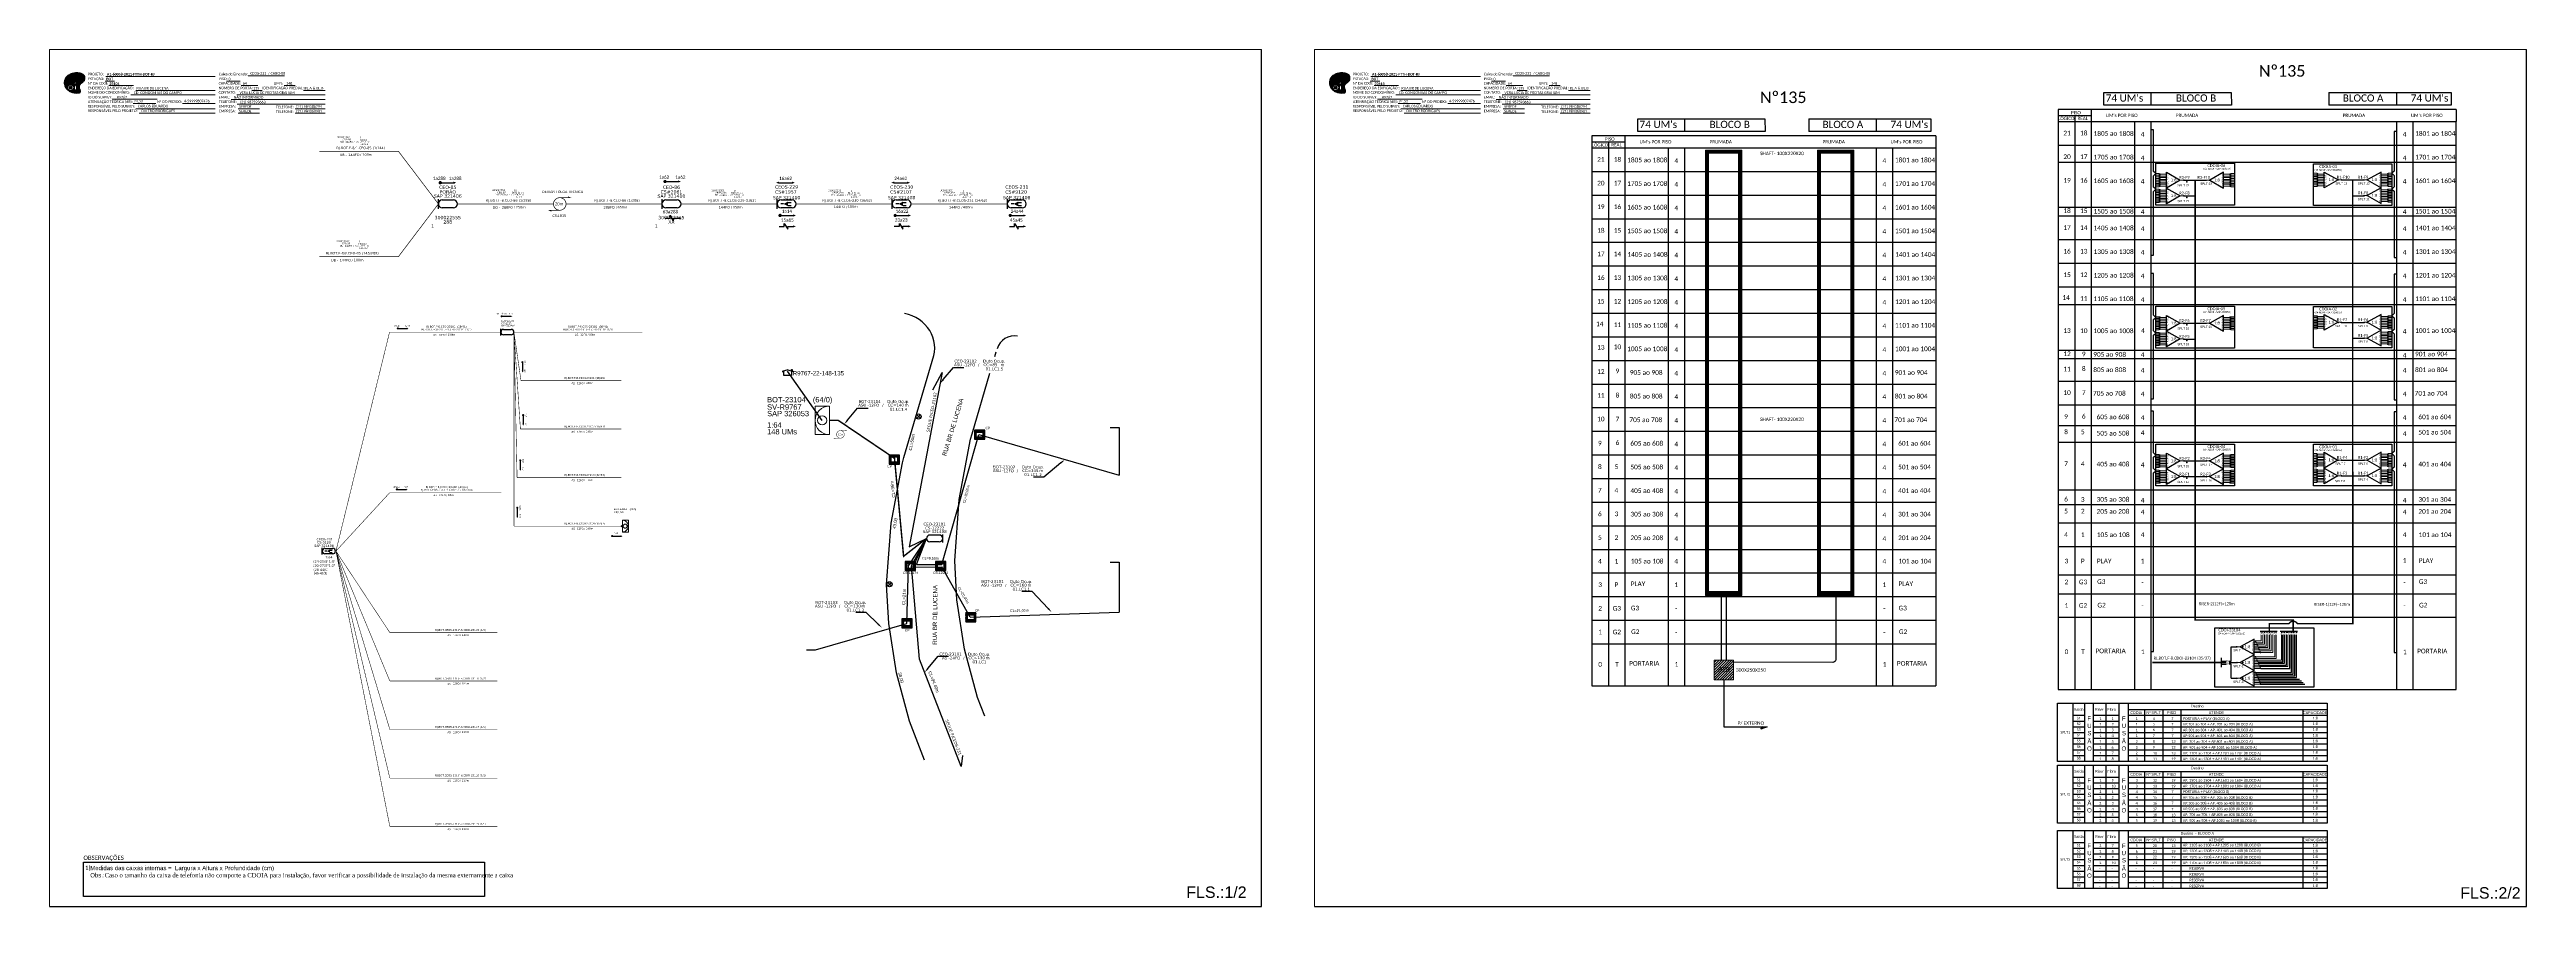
# Paper-space layout 'CDOI-23104' of a CAD drawing. Header units: metres. Extents: x 41 to 439, y 106 to 244.
# The model-space entities are those that its viewports show. They can reach past a viewport. Long polylines and large blocks are cut down to what shows.
import ezdxf
from ezdxf import colors
from ezdxf.entities.mleader import LeaderData, LeaderLine
from ezdxf.enums import TextEntityAlignment as Align
from ezdxf.math import Vec2, Vec3

# ---------------------------------------------------------------- set-up
doc = ezdxf.new("R2010")
doc.units = ezdxf.units.M
for name, color, linetype in [('0 @ 1', 7, 'Continuous'), ('10.1-Caixas Subterrâneas', 5, 'Continuous'), ('20.4-CEOS', 1, 'Continuous'), ('20.5-CABO AÉREO', 1, 'Continuous'), ('20.5-CEO', 1, 'Continuous'), ('CAP a instalar', 1, 'Continuous'), ('Folga', 1, 'Continuous'), ('label_cabos', 7, 'Continuous'), ('locais', 7, 'Continuous'), ('QUADRA', 7, 'Continuous'), ('SETA', 7, 'Continuous'), ('surveys', 7, 'Continuous'), ('surveys legendas', 7, 'Continuous')]:
    doc.layers.add(name, color=color, linetype=linetype)
for name, color, linetype, lineweight in [("20.0-LEGENDA DOS CDO'S", 1, 'Continuous', 0), ('20.1-CDO_INTERIOR', 1, 'Continuous', 0), ('40.1-ETIQUETAS', 1, 'Continuous', 20), ('Segmento Logradouro Texto', 5, 'Continuous', 0)]:
    doc.layers.add(name, color=color, linetype=linetype, lineweight=lineweight)
doc.styles.add('ARIAL', font='arial.ttf')
doc.styles.add('DIGICADE', font='arial.ttf')
doc.styles.add('FTTH', font='arial.ttf')
doc.styles.add('siredit', font='verdana.ttf')
doc.styles.add('WMF-Calibri0', font='calibri.ttf')
doc.styles.add('WMF-Calibri1', font='calibrib.ttf')
doc.linetypes.add('FENCELINE1', pattern='A,0.25,-0.1,[133,ltypeshp.shx,S=0.1,R=0,X=-0.1,Y=0],-0.1,1', length=1.45)
doc.linetypes.add('RESERVA', pattern='A,0.5,-0.15,["RESERVA",Standard,S=0.18,R=0,X=0,Y=-0.1],-1.3', length=1.95)

# ---------------------------------------------------------------- blocks, each defined once
blk = doc.blocks.new('OI')
h = blk.add_hatch(color=40)
edge = h.paths.add_edge_path()
edge.add_spline(control_points=[(4.4, -0.7), (3.9, -1), (3.3, -1.5), (2.8, -2.6), (2.9, -3.5), (3.1, -4.3), (3.3, -4.9), (3.4, -5.4), (3.4, -5.9), (3.2, -6.4), (2.5, -6.6), (1.7, -6.6), (0.6, -6.7), (-0.6, -6.4), (-1.6, -6.1), (-2.8, -5.6), (-3.9, -4.8), (-4.9, -3.7), (-5.3, -2.6), (-5.6, -1.9), (-5.8, -1), (-5.7, 0.5), (-5.1, 2), (-4.1, 3), (-3.3, 3.6), (-2.4, 4.2), (-1.4, 4.4), (-0.6, 4.7), (0.8, 4.9), (2.2, 5), (3.8, 4.6), (4.7, 4.2), (5.4, 3.7), (5.8, 3), (6, 2.2), (6, 1.5), (5.7, 0.6), (5.3, 0.1), (4.9, -0.4), (4.5, -0.6), (4.4, -0.7)], knot_values=[0, 0, 0, 0, 1.60434, 2.417191, 3.427595, 4.282808, 4.776746, 5.304182, 5.888771, 6.258406, 6.858137, 7.79129, 8.986195, 10.124242, 11.187857, 12.242908, 13.953784, 15.414161, 16.515391, 17.349188, 17.675853, 19.552021, 21.515531, 22.568638, 23.63245, 24.621084, 25.782718, 26.745347, 27.142653, 29.870543, 31.004649, 31.921532, 32.709589, 33.801391, 34.042471, 35.192333, 35.971461, 36.628871, 37.254359, 37.836911, 37.836911, 37.836911, 37.836911], degree=3, periodic=0)
h.paths.add_polyline_path([(1.1, -0.9, -1), (0, -0.9, -1)], flags=16)
edge = h.paths.add_edge_path(flags=16)
edge.add_ellipse((0.6, -3.6), major_axis=(-0.02, 1.71), ratio=0.361305, start_angle=0, end_angle=360)
h.paths.add_polyline_path([(-0.4, -3.6, -1), (-3.8, -3.6, -1)], flags=16)
edge = h.paths.add_edge_path(flags=0)
edge.add_ellipse((-2.1, -3.6), major_axis=(0, 0.885), ratio=0.758294, start_angle=0, end_angle=360)
at = {"color": 40}
for centre, radius in [((-2.1, -3.6), 1.72), ((0.5, -0.9), 0.587)]:
    blk.add_circle(centre, radius, dxfattribs=at)
blk.add_ellipse((-2.1, -3.6), major_axis=(0, 0.885), ratio=0.758294, start_param=-3.141592653589792, end_param=3.141592653589792, dxfattribs=at)
blk.add_ellipse((0.6, -3.6), major_axis=(-0.02, 1.71), ratio=0.361305, dxfattribs=at)
at = {"color": 40, "start_tangent": (-0.800898, -0.598801), "end_tangent": (-0.800898, -0.598801)}
blk.add_spline([(4.4, -0.7), (3.2, -1.8), (2.9, -2.5), (2.9, -3.5), (3.1, -4.4), (3.3, -4.8), (3.4, -5.4), (3.4, -6), (3.2, -6.3), (2.7, -6.5), (1.7, -6.6), (0.5, -6.6), (-0.6, -6.4), (-1.6, -6.1), (-2.6, -5.7), (-3.9, -4.7), (-4.9, -3.6), (-5.4, -2.6), (-5.6, -1.8), (-5.7, -1.5), (-5.6, 0.4), (-4.8, 2.2), (-4.1, 3), (-3.3, 3.6), (-2.4, 4.1), (-1.3, 4.5), (-0.4, 4.7), (0, 4.8), (2.7, 4.8), (3.8, 4.5), (4.7, 4.2), (5.3, 3.7), (5.9, 2.7), (5.9, 2.5), (5.9, 1.3), (5.7, 0.6), (5.3, 0.1), (4.8, -0.4), (4.4, -0.7)], degree=3, dxfattribs=at)
blk = doc.blocks.new('SURVEY_SURVEY')
for p, q in [((0, 0.0000127), (-0.0000126, 0.000009)), ((-0.0000126, 0.000009), (-0.0000086, 0.000009)), ((-0.0000086, 0), (-0.0000086, 0.000009)), ((0.0000086, 0), (-0.0000086, 0)), ((0, 0.0000127), (0.0000126, 0.000009)), ((0.0000084, 0.0000132), (0.0000098, 0.0000132)), ((0.0000084, 0.0000103), (0.0000084, 0.0000132)), ((0.0000126, 0.000009), (0.0000086, 0.000009)), ((0.0000086, 0.000009), (0.0000086, 0)), ((0.0000098, 0.0000132), (0.0000098, 0.0000099))]:
    blk.add_line(p, q)
blk = doc.blocks.new('POLE_POLE')
at = {"color": 1}
for p, q in [((-0.0000031, 0.0000069), (0.0000027, 0.0000015)), ((0.0000025, 0.0000071), (-0.0000029, 0.0000013))]:
    blk.add_line(p, q, dxfattribs=at)
blk.add_circle((-0.0000002, 0.0000042), 0.00000396, dxfattribs=at)
blk = doc.blocks.new('*X5')
at = {"color": 0, "linetype": 'Continuous'}
for p, q in [((-1.25, 0.34099), (-0.49099, 1.1)), ((-1.25, 0.517767), (-0.667767, 1.1)), ((-1.25, 0.694544), (-0.844544, 1.1)), ((-1.25, 0.87132), (-1.02132, 1.1)), ((-1.25, 1.048097), (-1.198097, 1.1)), ((-1.25, 0.164214), (-0.8035, 0.610714)), ((-1.25, -0.012563), (-0.8035, 0.433937)), ((-1.25, -0.18934), (-0.8035, 0.25716)), ((-1.25, -0.366117), (-0.8035, 0.080383)), ((-0.789214, 0.625), (-0.314214, 1.1)), ((-0.612437, 0.625), (-0.137437, 1.1)), ((-0.43566, 0.625), (0.03934, 1.1)), ((-0.258883, 0.625), (0.216117, 1.1)), ((-0.082107, 0.625), (0.392893, 1.1)), ((0.09467, 0.625), (0.56967, 1.1)), ((0.271447, 0.625), (0.746447, 1.1)), ((0.448223, 0.625), (0.923223, 1.1)), ((0.625, 0.625), (1.1, 1.1)), ((0.801777, 0.625), (1.25, 1.073223)), ((0.8035, 0.449947), (1.25, 0.896447)), ((0.8035, 0.27317), (1.25, 0.71967)), ((0.8035, 0.096393), (1.25, 0.542893)), ((0.8035, -0.080383), (1.25, 0.366117)), ((0.8035, -0.25716), (1.25, 0.18934)), ((0.8035, -0.433937), (1.25, 0.012563)), ((-1.25, -0.542893), (-0.8035, -0.096393)), ((-1.25, -0.71967), (-0.8035, -0.27317)), ((-1.25, -0.896447), (-0.8035, -0.449947)), ((-1.25, -1.073223), (-0.801777, -0.625)), ((-1.1, -1.1), (-0.625, -0.625)), ((-0.923223, -1.1), (-0.448223, -0.625)), ((-0.746447, -1.1), (-0.271447, -0.625)), ((-0.56967, -1.1), (-0.09467, -0.625)), ((-0.392893, -1.1), (0.082107, -0.625)), ((-0.216117, -1.1), (0.258883, -0.625)), ((-0.03934, -1.1), (0.43566, -0.625)), ((0.137437, -1.1), (0.612437, -0.625)), ((0.314214, -1.1), (0.789214, -0.625)), ((0.49099, -1.1), (1.25, -0.34099)), ((0.667767, -1.1), (1.25, -0.517767)), ((0.8035, -0.610714), (1.25, -0.164214)), ((0.844544, -1.1), (1.25, -0.694544)), ((1.02132, -1.1), (1.25, -0.87132)), ((1.198097, -1.1), (1.25, -1.048097))]:
    blk.add_line(p, q, dxfattribs=at)
blk = doc.blocks.new('MANHOLE_MQ')
at = {"color": 0, "linetype": 'Continuous'}
for p, q in [((0.0000062, 0.0000057), (-0.0000063, 0.0000057)), ((-0.0000063, 0.0000057), (-0.0000063, -0.0000053)), ((-0.000004, 0.0000033), (0.000004, 0.0000033)), ((-0.000004, -0.0000029), (-0.000004, 0.0000033)), ((0.000004, 0.0000033), (0.000004, -0.0000029)), ((0.0000062, -0.0000053), (0.0000062, 0.0000057)), ((-0.0000063, -0.0000053), (0.0000062, -0.0000053)), ((0.000004, -0.0000029), (-0.000004, -0.0000029)), ((0.000004, -0.0000029), (0.000004, -0.0000029))]:
    blk.add_line(p, q, dxfattribs=at)
at = {"color": 0, "linetype": 'Continuous', "xscale": 5e-06, "yscale": 5e-06, "zscale": 1e-05}
blk.add_blockref('*X5', (0, 0.0000002), dxfattribs=at)
blk = doc.blocks.new('Inst CB DT OCUP CFOA-SM-AS-80-TS-24')
at = {"layer": 'label_cabos', "color": 0, "style": 'siredit'}
for tag, flags, p in [('ID_ATIVIDADE', 3, (1.31, 2.67)), ('FATOR', 1, (11.56, 2.55))]:
    blk.add_attdef(tag, text='', height=1, rotation=359.69001, dxfattribs=dict(at, flags=flags)).set_placement(p, align=Align.MIDDLE_CENTER)
for tag, p in [('TIPO_CABO', (1.76, 0)), ('DESTINO_CABO', (3.13, 1.26)), ('CABO', (4.69, -0.05)), ('/', (7.71, -0.05)), ('LANCE', (10.91, 0)), ('TIPO_CABO', (13.11, 1.24)), ('UND', (15.96, 0)), ('FID', (13.15, -1.41))]:
    blk.add_attdef(tag, text='', height=1, rotation=359.69001, dxfattribs=at).set_placement(p, align=Align.MIDDLE_CENTER)
blk.add_attdef('QTDE', (12.43, -0.47), '', height=1, rotation=359.69001, dxfattribs=at)
blk = doc.blocks.new('Inst CB DT OCUP CFOA-SM-ASU-120-S-12')
at = {"layer": 'label_cabos', "color": 0, "style": 'siredit'}
for tag, flags, p in [('ID_ATIVIDADE', 3, (1.31, 2.67)), ('FATOR', 1, (11.56, 2.55))]:
    blk.add_attdef(tag, text='', height=1, rotation=359.69001, dxfattribs=dict(at, flags=flags)).set_placement(p, align=Align.MIDDLE_CENTER)
for tag, p in [('TIPO_CABO', (1.26, 0)), ('DESTINO_CABO', (3.13, 1.26)), ('CABO', (4.69, -0.05)), ('/', (7.71, -0.05)), ('LANCE', (10.91, 0)), ('TIPO_CABO', (13.11, 1.24)), ('UND', (15.96, 0)), ('FID', (13.15, -1.41))]:
    blk.add_attdef(tag, text='', height=1, rotation=359.69001, dxfattribs=at).set_placement(p, align=Align.MIDDLE_CENTER)
blk.add_attdef('QTDE', (12.43, -0.47), '', height=1, rotation=359.69001, dxfattribs=at)
blk = doc.blocks.new('SPLT_1-8_SC-APC_ESQ')
at = {"color": 3, "lineweight": 0}
for points in [[(2.4, -3), (0, -3)], [(2.4, -4), (0, -4)], [(2.4, -4.2), (0, -4.2)], [(2.4, -5.2), (0, -5.2)], [(2.4, -5.3), (0, -5.3)], [(2.4, -6.3), (0, -6.3)], [(2.4, -6.5), (0, -6.5)], [(2.4, -7.5), (0, -7.5)], [(2.4, -7.6), (0, -7.6)], [(2.4, -8.6), (0, -8.6)], [(2.4, -8.8), (0, -8.8)], [(2.4, -9.8), (0, -9.8)], [(2.4, -9.9), (0, -9.9)], [(2.4, -10.9), (0, -10.9)], [(2.4, -11.1), (0, -11.1)], [(2.4, -12.1), (0, -12.1)], [(2.4, -3), (2.4, -4)], [(2.4, -4.2), (2.4, -5.2)], [(2.4, -5.3), (2.4, -6.3)], [(2.4, -6.5), (2.4, -7.5)], [(2.4, -7.6), (2.4, -8.6)], [(2.4, -8.8), (2.4, -9.8)], [(2.4, -9.9), (2.4, -10.9)], [(2.4, -11.1), (2.4, -12.1)], [(3, -3.5), (7.4, -3.5)], [(7.4, -4.7), (3, -4.7)], [(7.4, -5.8), (3, -5.8)], [(7.4, -7), (3, -7)], [(7.4, -8.1), (3, -8.1)], [(7.4, -9.3), (3, -9.3)], [(7.4, -10.4), (3, -10.4)], [(7.4, -11.6), (3, -11.6)]]:
    blk.add_lwpolyline(points, dxfattribs=at)
for points in [[(3, -3.2), (2.4, -3.2), (2.4, -3.8), (3, -3.8)], [(3, -4.4), (2.4, -4.4), (2.4, -5), (3, -5)], [(3, -5.5), (2.4, -5.5), (2.4, -6.1), (3, -6.1)], [(3, -6.7), (2.4, -6.7), (2.4, -7.3), (3, -7.3)], [(3, -7.8), (2.4, -7.8), (2.4, -8.4), (3, -8.4)], [(3, -9), (2.4, -9), (2.4, -9.6), (3, -9.6)], [(3, -10.1), (2.4, -10.1), (2.4, -10.7), (3, -10.7)], [(3, -11.3), (2.4, -11.3), (2.4, -11.9), (3, -11.9)]]:
    blk.add_lwpolyline(points, close=True, dxfattribs=at)
at = {"color": 1}
blk.add_lwpolyline([(7.4, -2.1), (17, -7.5), (7.4, -13), (7.4, -2.1)], dxfattribs=at)
at = {"color": 1, "lineweight": 0}
blk.add_lwpolyline([(17, -7.5), (19.3, -7.5)], dxfattribs=at)
at = {"color": 1, "style": 'ARIAL'}
for s, height, p in [('S2', 0.75, (7.6, -5)), ('S3', 0.75, (7.6, -6.2)), ('S4', 0.75, (7.6, -7.4)), ('S5', 0.75, (7.5, -8.6)), ('S6', 0.75, (7.6, -9.7)), ('S7', 0.75, (7.6, -10.8)), ('S8', 0.75, (7.6, -11.9)), ('S1', 0.75, (7.7, -3.8)), ('1:8', 2, (10.5, -8.4))]:
    blk.add_text(s, height=height, dxfattribs=at).set_placement(p)
blk = doc.blocks.new('SPLT_1-8_DIV_DIR')
h = blk.add_hatch(color=3)
h.dxf.hatch_style = 1
edge = h.paths.add_edge_path()
edge.add_arc((12.8, 4), 0.242, 0, 360)
h = blk.add_hatch(color=3)
h.dxf.hatch_style = 1
edge = h.paths.add_edge_path()
edge.add_arc((13.3, 2.9), 0.242, 0, 360)
h = blk.add_hatch(color=3)
h.dxf.hatch_style = 1
edge = h.paths.add_edge_path()
edge.add_arc((13.8, 1.7), 0.242, 0, 360)
h = blk.add_hatch(color=3)
h.dxf.hatch_style = 1
edge = h.paths.add_edge_path()
edge.add_arc((14.3, 0.6), 0.242, 0, 360)
h = blk.add_hatch(color=3)
h.dxf.hatch_style = 1
edge = h.paths.add_edge_path()
edge.add_arc((14.8, -0.6), 0.242, 0, 360)
h = blk.add_hatch(color=3)
h.dxf.hatch_style = 1
edge = h.paths.add_edge_path()
edge.add_arc((15.3, -1.7), 0.242, 0, 360)
h = blk.add_hatch(color=3)
h.dxf.hatch_style = 1
edge = h.paths.add_edge_path()
edge.add_arc((15.8, -2.9), 0.242, 0, 360)
h = blk.add_hatch(color=3)
h.dxf.hatch_style = 1
edge = h.paths.add_edge_path()
edge.add_arc((16.3, -4), 0.242, 0, 360)
at = {"color": 1, "lineweight": 0}
blk.add_lwpolyline([(2.2, 0), (0, 0)], dxfattribs=at)
at = {"color": 1}
blk.add_lwpolyline([(11.9, 5.4), (2.2, 0), (11.9, -5.4), (11.9, 5.4)], dxfattribs=at)
at = {"color": 7, "lineweight": 0}
for points in [[(12.8, 4), (11.9, 4)], [(11.9, 2.9), (13.3, 2.9)], [(11.9, 1.7), (13.8, 1.7)], [(11.9, 0.6), (14.3, 0.6)], [(11.9, -0.6), (14.8, -0.6)], [(11.9, -1.7), (15.3, -1.7)], [(11.9, -2.9), (15.8, -2.9)], [(11.9, -4), (16.3, -4)]]:
    blk.add_lwpolyline(points, dxfattribs=at)
at = {"color": 3}
for centre in [(12.8, 4), (13.3, 2.9), (13.8, 1.7), (14.3, 0.6), (14.8, -0.6), (15.3, -1.7), (15.8, -2.9), (16.3, -4)]:
    blk.add_circle(centre, 0.242, dxfattribs=at)
at = {"color": 1, "style": 'ARIAL'}
for s, height, p in [('1:8', 2, (5.3, -0.9)), ('S1', 0.75, (10.5, 3.8)), ('S2', 0.75, (10.5, 2.6)), ('S3', 0.75, (10.5, 1.4)), ('S4', 0.75, (10.5, 0.2)), ('S5', 0.75, (10.5, -1)), ('S6', 0.75, (10.5, -2.1)), ('S7', 0.75, (10.5, -3.2)), ('S8', 0.75, (10.5, -4.4))]:
    blk.add_text(s, height=height, dxfattribs=at).set_placement(p)
blk = doc.blocks.new('SPLITTER_')
blk.add_point((0, 0))
at = {"style": 'ARIAL', "flags": 4}
blk.add_attdef('SPLT', (0, -3.3), '', height=1.5, dxfattribs=at)
blk = doc.blocks.new('SPLT_1-8_SC-APC')
at = {"color": 1, "lineweight": 0}
blk.add_lwpolyline([(-17, -7.5), (-19.3, -7.5)], dxfattribs=at)
at = {"color": 1}
blk.add_lwpolyline([(-7.4, -2.1), (-17, -7.5), (-7.4, -13), (-7.4, -2.1)], dxfattribs=at)
at = {"color": 3, "lineweight": 0}
for points in [[(-3, -3.5), (-7.4, -3.5)], [(-7.4, -4.7), (-3, -4.7)], [(-7.4, -5.8), (-3, -5.8)], [(-7.4, -7), (-3, -7)], [(-7.4, -8.1), (-3, -8.1)], [(-7.4, -9.3), (-3, -9.3)], [(-7.4, -10.4), (-3, -10.4)], [(-7.4, -11.6), (-3, -11.6)], [(-2.4, -3), (-2.4, -4)], [(-2.4, -3), (0, -3)], [(-2.4, -4), (0, -4)], [(-2.4, -4.2), (-2.4, -5.2)], [(-2.4, -4.2), (0, -4.2)], [(-2.4, -5.2), (0, -5.2)], [(-2.4, -5.3), (-2.4, -6.3)], [(-2.4, -5.3), (0, -5.3)], [(-2.4, -6.3), (0, -6.3)], [(-2.4, -6.5), (-2.4, -7.5)], [(-2.4, -6.5), (0, -6.5)], [(-2.4, -7.5), (0, -7.5)], [(-2.4, -7.6), (-2.4, -8.6)], [(-2.4, -7.6), (0, -7.6)], [(-2.4, -8.6), (0, -8.6)], [(-2.4, -8.8), (-2.4, -9.8)], [(-2.4, -8.8), (0, -8.8)], [(-2.4, -9.8), (0, -9.8)], [(-2.4, -9.9), (-2.4, -10.9)], [(-2.4, -9.9), (0, -9.9)], [(-2.4, -10.9), (0, -10.9)], [(-2.4, -11.1), (-2.4, -12.1)], [(-2.4, -11.1), (0, -11.1)], [(-2.4, -12.1), (0, -12.1)]]:
    blk.add_lwpolyline(points, dxfattribs=at)
for points in [[(-3, -3.2), (-2.4, -3.2), (-2.4, -3.8), (-3, -3.8)], [(-3, -4.4), (-2.4, -4.4), (-2.4, -5), (-3, -5)], [(-3, -5.5), (-2.4, -5.5), (-2.4, -6.1), (-3, -6.1)], [(-3, -6.7), (-2.4, -6.7), (-2.4, -7.3), (-3, -7.3)], [(-3, -7.8), (-2.4, -7.8), (-2.4, -8.4), (-3, -8.4)], [(-3, -9), (-2.4, -9), (-2.4, -9.6), (-3, -9.6)], [(-3, -10.1), (-2.4, -10.1), (-2.4, -10.7), (-3, -10.7)], [(-3, -11.3), (-2.4, -11.3), (-2.4, -11.9), (-3, -11.9)]]:
    blk.add_lwpolyline(points, close=True, dxfattribs=at)
at = {"color": 1, "style": 'ARIAL'}
for s, height, p in [('1:8', 2, (-13.9, -8.4)), ('S1', 0.75, (-8.7, -3.8)), ('S2', 0.75, (-8.7, -5)), ('S3', 0.75, (-8.7, -6.2)), ('S4', 0.75, (-8.7, -7.4)), ('S5', 0.75, (-8.7, -8.6)), ('S6', 0.75, (-8.7, -9.7)), ('S7', 0.75, (-8.7, -10.8)), ('S8', 0.75, (-8.7, -11.9))]:
    blk.add_text(s, height=height, dxfattribs=at).set_placement(p)
blk = doc.blocks.new('A$C07E14978')
at = {"layer": 'Folga', "color": 0, "const_width": 0.137}
for points in [[(2.23, 0.28), (0.03, 0.28), (0.47, 0.06)], [(2.23, 2.92), (4.42, 2.92), (3.98, 3.13)]]:
    blk.add_lwpolyline(points, dxfattribs=at)
at = {"layer": 'Folga', "color": 0, "const_width": 0.146}
blk.add_lwpolyline([(2.23, 2.92, 1.000012), (2.23, 0.28, 0.999978)], format="xyb", close=True, dxfattribs=at)
at = {"layer": 'Folga', "color": 0}
blk.add_text('10m', height=0.659, dxfattribs=at).set_placement((1.38, 1.27))

msp = doc.modelspace()

# ---------------------------------------------------------------- hatches: boundary and pattern name
h = msp.add_hatch()
h.set_pattern_fill('ANSI32', color=3, scale=0.1)
h.set_pattern_definition([(45, (-7751.4532, 2152.0415), (-0.67351921, 0.67351921), []), (45, (-7751.0041, 2152.0415), (-0.67351921, 0.67351921), [])])
h.paths.add_polyline_path([(-101.6, 24.5), (-126.8, 24.5), (-126.8, -284.3), (-101.6, -284.3)])
h.paths.add_polyline_path([(-124.7, 22.4), (-103.7, 22.4), (-103.7, -281.6), (-124.7, -281.6)], flags=16)
h = msp.add_hatch()
h.set_pattern_fill('ANSI32', color=3, scale=0.1)
h.set_pattern_definition([(45, (-7673.5294, 2152.0415), (-0.67351921, 0.67351921), []), (45, (-7673.0804, 2152.0415), (-0.67351921, 0.67351921), [])])
h.paths.add_polyline_path([(-23.7, 24.5), (-48.9, 24.5), (-48.9, -284.4), (-23.7, -284.4)])
h.paths.add_polyline_path([(-46.8, 22.4), (-25.8, 22.4), (-25.8, -281.6), (-46.8, -281.6)], flags=16)
h = msp.add_hatch(color=3)
h.dxf.hatch_style = 1
edge = h.paths.add_edge_path()
edge.add_arc((205.2, 3.7), 0.256, 0, 360)
h = msp.add_hatch(color=3)
h.dxf.hatch_style = 1
edge = h.paths.add_edge_path()
edge.add_arc((314.6, 3.8), 0.256, 0, 360)
h = msp.add_hatch(color=3)
h.dxf.hatch_style = 1
edge = h.paths.add_edge_path()
edge.add_arc((330.3, 3.8), 0.256, 0, 360)
h = msp.add_hatch(color=3)
h.dxf.hatch_style = 1
edge = h.paths.add_edge_path()
edge.add_arc((205.2, -7.2), 0.256, 0, 360)
h = msp.add_hatch(color=3)
h.dxf.hatch_style = 1
edge = h.paths.add_edge_path()
edge.add_arc((330.3, -7.1), 0.256, 0, 360)
h = msp.add_hatch(color=3)
h.dxf.hatch_style = 1
edge = h.paths.add_edge_path()
edge.add_arc((205.2, -95.6), 0.256, 0, 360)
h = msp.add_hatch(color=3)
h.dxf.hatch_style = 1
edge = h.paths.add_edge_path()
edge.add_arc((314.6, -95), 0.256, 0, 360)
h = msp.add_hatch(color=3)
h.dxf.hatch_style = 1
edge = h.paths.add_edge_path()
edge.add_arc((330.3, -95), 0.256, 0, 360)
h = msp.add_hatch(color=3)
h.dxf.hatch_style = 1
edge = h.paths.add_edge_path()
edge.add_arc((205.2, -106.5), 0.256, 0, 360)
h = msp.add_hatch(color=3)
h.dxf.hatch_style = 1
edge = h.paths.add_edge_path()
edge.add_arc((330.3, -105.9), 0.256, 0, 360)
h = msp.add_hatch(color=3)
h.dxf.hatch_style = 1
edge = h.paths.add_edge_path()
edge.add_arc((205.2, -191), 0.256, 0, 360)
h = msp.add_hatch(color=3)
h.dxf.hatch_style = 1
edge = h.paths.add_edge_path()
edge.add_arc((205.2, -201.9), 0.256, 0, 360)
h = msp.add_hatch(color=3)
h.dxf.hatch_style = 1
edge = h.paths.add_edge_path()
edge.add_arc((220.9, -191), 0.256, 0, 360)
h = msp.add_hatch(color=3)
h.dxf.hatch_style = 1
edge = h.paths.add_edge_path()
edge.add_arc((220.9, -201.9), 0.256, 0, 360)
h = msp.add_hatch(color=3)
h.dxf.hatch_style = 1
edge = h.paths.add_edge_path()
edge.add_arc((314.6, -190.4), 0.256, 0, 360)
h = msp.add_hatch(color=3)
h.dxf.hatch_style = 1
edge = h.paths.add_edge_path()
edge.add_arc((314.6, -201.3), 0.256, 0, 360)
h = msp.add_hatch(color=3)
h.dxf.hatch_style = 1
edge = h.paths.add_edge_path()
edge.add_arc((330.3, -190.4), 0.256, 0, 360)
h = msp.add_hatch(color=3)
h.dxf.hatch_style = 1
edge = h.paths.add_edge_path()
edge.add_arc((330.3, -201.3), 0.256, 0, 360)
h = msp.add_hatch(color=3)
h.dxf.hatch_style = 1
edge = h.paths.add_edge_path()
edge.add_arc((241.9, -319.9), 0.242, 0, 360)
h = msp.add_hatch()
h.set_pattern_fill('ANSI31', color=1, scale=10, style=0)
h.set_pattern_definition([(45, (-732.3558, -726.7362), (-0.8838835, 0.8838835), [])])
h.paths.add_polyline_path([(-120.7, -342.8), (-107.2, -342.8), (-107.2, -329), (-120.7, -329)])
h.paths.add_polyline_path([(-118.7, -338.4), (-108.7, -338.4), (-108.7, -333.3), (-118.7, -333.3)], flags=24)
h = msp.add_hatch(color=3)
h.dxf.hatch_style = 1
edge = h.paths.add_edge_path()
edge.add_arc((241.9, -341.7), 0.242, 0, 360)
h = msp.add_hatch(color=3)
h.dxf.hatch_style = 1
edge = h.paths.add_edge_path()
edge.add_arc((242.2, -330.8), 0.242, 0, 360)

# ---------------------------------------------------------------- linework, layer by layer
at = {"color": 6, "linetype": 'Continuous', "ltscale": 4}
for p, q in [((278.7, -334.8), (278.7, -311.6)), ((279.9, -337.6), (279.9, -311.6)), ((281.1, -338.8), (281.1, -311.6)), ((282.2, -339.9), (282.2, -311.6)), ((283.4, -341.1), (283.4, -311.6)), ((255.2, -337.6), (279.9, -337.6)), ((255.7, -338.8), (281.1, -338.8)), ((256.2, -339.9), (282.2, -339.9)), ((256.7, -341.1), (283.4, -341.1)), ((258.7, -334.8), (278.7, -334.8))]:
    msp.add_line(p, q, dxfattribs=at)
at = {"color": 8, "linetype": 'RESERVA', "ltscale": 4}
for p, q in [((257.2, -342.2), (285.6, -342.2)), ((257.7, -343.4), (286.8, -343.4)), ((258.2, -344.5), (288, -344.5)), ((258.7, -345.7), (289.1, -345.7))]:
    msp.add_line(p, q, dxfattribs=at)
for p, q in [((117.6, -359), (304.7, -359)), ((117.6, -399.4), (117.6, -359)), ((128.3, -359), (128.3, -399.4)), ((136.2, -359), (136.2, -399.4)), ((142.6, -399.4), (142.6, -359)), ((151.1, -359), (151.1, -399.4)), ((160.1, -359), (160.1, -399.4)), ((166.6, -359), (166.6, -399.4)), ((304.7, -359), (304.7, -399.4)), ((128.3, -367.3), (136.2, -367.3)), ((128.3, -371.3), (136.2, -371.3)), ((128.3, -375.3), (136.2, -375.3)), ((142.6, -367.3), (160.1, -367.3)), ((142.6, -371.3), (160.1, -371.3)), ((142.6, -375.3), (160.1, -375.3)), ((166.6, -363.4), (304.7, -363.4)), ((166.6, -367.3), (304.7, -367.3)), ((166.6, -371.3), (304.7, -371.3)), ((166.6, -375.3), (304.7, -375.3)), ((178, -363.4), (178, -399.4)), ((190.6, -363.4), (190.6, -399.4)), ((203.1, -363.4), (203.1, -399.4)), ((287.9, -363.4), (287.9, -399.4)), ((128.3, -379.3), (136.2, -379.3)), ((128.3, -383.2), (136.2, -383.2)), ((128.3, -387.2), (136.2, -387.2)), ((128.3, -391.2), (136.2, -391.2)), ((128.3, -395.1), (136.2, -395.1)), ((142.6, -379.3), (160.1, -379.3)), ((142.6, -383.2), (160.1, -383.2)), ((142.6, -387.2), (160.1, -387.2)), ((142.6, -391.2), (160.1, -391.2)), ((142.6, -395.1), (160.1, -395.1)), ((166.6, -379.3), (304.7, -379.3)), ((166.6, -383.2), (304.7, -383.2)), ((166.6, -387.2), (304.7, -387.2)), ((166.6, -391.2), (304.7, -391.2)), ((166.6, -395.1), (304.7, -395.1)), ((304.7, -399.4), (117.6, -399.4)), ((117.6, -401.8), (304.7, -401.8)), ((117.6, -442.2), (117.6, -401.8)), ((128.3, -401.8), (128.3, -442.2)), ((128.3, -410.2), (136.2, -410.2)), ((136.2, -401.8), (136.2, -442.2)), ((142.6, -442.2), (142.6, -401.8)), ((142.6, -410.2), (160.1, -410.2)), ((151.1, -401.8), (151.1, -442.2)), ((160.1, -401.8), (160.1, -442.2)), ((166.6, -401.8), (166.6, -442.2)), ((166.6, -406.2), (304.7, -406.2)), ((166.6, -410.2), (304.7, -410.2)), ((178, -406.2), (178, -442.2)), ((190.6, -406.2), (190.6, -442.2)), ((203.1, -406.2), (203.1, -442.2)), ((287.9, -406.2), (287.9, -442.2)), ((304.7, -401.8), (304.7, -442.2)), ((128.3, -414.1), (136.2, -414.1)), ((128.3, -418.1), (136.2, -418.1)), ((128.3, -422.1), (136.2, -422.1)), ((128.3, -426), (136.2, -426)), ((142.6, -414.1), (160.1, -414.1)), ((142.6, -418.1), (160.1, -418.1)), ((142.6, -422.1), (160.1, -422.1)), ((142.6, -426), (160.1, -426)), ((166.6, -414.1), (304.7, -414.1)), ((166.6, -418.1), (304.7, -418.1)), ((166.6, -422.1), (304.7, -422.1)), ((166.6, -426), (304.7, -426)), ((304.7, -442.2), (117.6, -442.2)), ((128.3, -430), (136.2, -430)), ((128.3, -434), (136.2, -434)), ((128.3, -437.9), (136.2, -437.9)), ((142.6, -430), (160.1, -430)), ((142.6, -434), (160.1, -434)), ((142.6, -437.9), (160.1, -437.9)), ((166.6, -430), (304.7, -430)), ((166.6, -434), (304.7, -434)), ((166.6, -437.9), (304.7, -437.9)), ((117.6, -447.1), (304.7, -447.1)), ((117.6, -487.5), (117.6, -447.1)), ((128.3, -447.1), (128.3, -487.5)), ((128.3, -455.5), (136.2, -455.5)), ((128.3, -459.5), (136.2, -459.5)), ((128.3, -463.4), (136.2, -463.4)), ((136.2, -447.1), (136.2, -487.5)), ((142.6, -487.5), (142.6, -447.1)), ((142.6, -455.5), (160.1, -455.5)), ((142.6, -459.5), (160.1, -459.5)), ((142.6, -463.4), (160.1, -463.4)), ((151.1, -447.1), (151.1, -487.5)), ((160.1, -447.1), (160.1, -487.5)), ((166.6, -447.1), (166.6, -487.5)), ((166.6, -451.5), (304.7, -451.5)), ((166.6, -455.5), (304.7, -455.5)), ((166.6, -459.5), (304.7, -459.5)), ((166.6, -463.4), (304.7, -463.4)), ((178, -451.5), (178, -487.5)), ((190.6, -451.5), (190.6, -487.5)), ((203.1, -451.5), (203.1, -487.5)), ((287.9, -451.5), (287.9, -487.5)), ((304.7, -447.1), (304.7, -487.5)), ((128.3, -467.4), (136.2, -467.4)), ((128.3, -471.4), (136.2, -471.4)), ((128.3, -475.3), (136.2, -475.3)), ((128.3, -479.3), (136.2, -479.3)), ((142.6, -467.4), (160.1, -467.4)), ((142.6, -471.4), (160.1, -471.4)), ((142.6, -475.3), (160.1, -475.3)), ((142.6, -479.3), (160.1, -479.3)), ((166.6, -467.4), (304.7, -467.4)), ((166.6, -471.4), (304.7, -471.4)), ((166.6, -475.3), (304.7, -475.3)), ((166.6, -479.3), (304.7, -479.3)), ((304.7, -487.5), (117.6, -487.5)), ((128.3, -483.3), (136.2, -483.3)), ((142.6, -483.3), (160.1, -483.3)), ((166.6, -483.3), (304.7, -483.3))]:
    msp.add_line(p, q)
at = {"color": 0}
for p, q in [((-1262.5, -469.2), (-984.3, -469.2)), ((-1262.5, -492.9), (-1262.5, -469.2)), ((-984.3, -469.2), (-984.3, -492.9)), ((-984.3, -492.9), (-1262.5, -492.9))]:
    msp.add_line(p, q, dxfattribs=at)
for points in [[(-1286.1, -499.8), (-445.1, -499.8), (-445.1, 94.2), (-1286.1, 94.2)], [(-398, -499.8), (443, -499.8), (443, 94.2), (-398, 94.2)]]:
    msp.add_lwpolyline(points, close=True)
at = {"color": 7, "lineweight": 0}
for points in [[(-1247.5, 72.2), (-1240.9, 72.2)], [(-1247, 75.5), (-1171, 75.5)], [(-1244.8, 69.2), (-1227.8, 69.2)], [(-1163.2, 72.3), (-1153.7, 72.3)], [(-1153.1, 69.2), (-1141.5, 69.2)], [(-1148.1, 76), (-1123, 76)], [(-1123.2, 69.2), (-1115.5, 69.2)], [(-359.4, 72.2), (-352.8, 72.2)], [(-358.9, 75.5), (-282.9, 75.5)], [(-356.7, 69.2), (-339.8, 69.2)], [(-275.1, 72.3), (-265.6, 72.3)], [(-265.1, 69.2), (-253.4, 69.2)], [(-260.1, 76), (-234.9, 76)], [(-235.1, 69.2), (-227.5, 69.2)], [(-1242.5, 59.8), (-1211.4, 59.8)], [(-1229.7, 62.8), (-1171, 62.8)], [(-1228, 56.8), (-1212.4, 56.8)], [(-1226.2, 65.9), (-1171, 65.9)], [(-1226.2, 53.2), (-1171, 53.2)], [(-1193.7, 56.8), (-1171, 56.8)], [(-1160.1, 59.6), (-1094.8, 59.6)], [(-1156, 62.8), (-1094.8, 62.8)], [(-1155.8, 56.3), (-1094.8, 56.3)], [(-1155.2, 53.2), (-1140.4, 53.2)], [(-1145.6, 65.9), (-1138.6, 65.9)], [(-1115.6, 53.2), (-1094.8, 53.2)], [(-1109.9, 65.9), (-1094.8, 65.9)], [(-354.4, 59.8), (-323.4, 59.8)], [(-341.6, 62.8), (-282.9, 62.8)], [(-339.9, 56.8), (-324.4, 56.8)], [(-338.2, 65.9), (-282.9, 65.9)], [(-338.2, 53.2), (-282.9, 53.2)], [(-305.6, 56.8), (-282.9, 56.8)], [(-272, 59.6), (-206.7, 59.6)], [(-267.9, 62.8), (-206.7, 62.8)], [(-267.7, 56.3), (-206.7, 56.3)], [(-267.1, 53.2), (-252.3, 53.2)], [(-257.5, 65.9), (-250.5, 65.9)], [(-227.5, 53.2), (-206.7, 53.2)], [(-221.8, 65.9), (-206.7, 65.9)], [(-1223.8, 50), (-1171, 50)], [(-1155.2, 50), (-1140.4, 50)], [(-1115.6, 50), (-1094.8, 50)], [(-335.7, 50), (-282.9, 50)], [(-267.1, 50), (-252.3, 50)], [(-227.5, 50), (-206.7, 50)]]:
    msp.add_lwpolyline(points, dxfattribs=at)
at = {"color": 0}
for points in [[(394.2, 52.6), (118, 52.6)], [(118, 48.5), (141.1, 48.5)], [(118, 44.4), (394.2, 44.4)], [(33.2, 34.3), (-205.6, 34.3)], [(-205.6, 30.2), (-182.4, 30.2)], [(-205.6, 26.1), (33.2, 26.1)]]:
    msp.add_lwpolyline(points, dxfattribs=at)
for points in [[(118, 52.6), (118, 44.4)], [(141.1, 44.4), (141.1, 52.6)], [(182.6, 55.7), (182.6, 64.4)], [(352.8, 64.4), (352.8, 55.7)], [(394.2, 52.6), (394.2, 44.4)], [(-141, 37.4), (-141, 46.1)], [(-8.2, 46.1), (-8.2, 37.4)], [(118, 44.4), (394.2, 44.4)], [(118, 44.4), (118, -349.5), (394.2, -349.5), (394.2, 44.4)], [(118, 44.4), (394.2, 44.4)], [(129.6, 48.5), (129.6, 44.4)], [(129.6, 44.4), (129.6, -349.5)], [(141.1, -349.5), (141.1, 44.4)], [(171, 44.4), (171, -349.5)], [(182.6, -349.5), (182.6, 44.4)], [(352.8, 44.4), (352.8, -349.5)], [(364.4, -349.5), (364.4, 44.4)], [(-205.6, 34.3), (-205.6, 26.1)], [(-205.6, 26.1), (33.2, 26.1)], [(-205.6, 26.1), (-205.6, -346.8)], [(-205.6, 26.1), (33.2, 26.1)], [(-194, 30.2), (-194, 26.1)], [(-194, 26.1), (-194, -346.8)], [(-182.4, 26.1), (-182.4, 34.3)], [(-182.4, -346.8), (-182.4, 26.1)], [(-152.6, 26.1), (-152.6, -346.8)], [(-141, -346.8), (-141, 26.1)], [(-8.2, 26.1), (-8.2, -346.8)], [(3.4, -346.8), (3.4, 26.1)], [(33.2, 34.3), (33.2, 26.1)], [(33.2, 26.1), (33.2, -346.8)], [(118, 28), (394.2, 28)], [(-205.6, 9.7), (33.2, 9.7)], [(118, 16.2), (394.2, 16.2)], [(-205.6, -6.7), (33.2, -6.7)], [(118, -15), (394.2, -15)], [(-205.6, -23.1), (33.2, -23.1)], [(118, -21.1), (394.2, -21.1)], [(-205.6, -39.4), (33.2, -39.4)], [(118, -37.5), (394.2, -37.5)], [(-205.6, -55.8), (33.2, -55.8)], [(118, -53.9), (394.2, -53.9)], [(-205.6, -72.2), (33.2, -72.2)], [(118, -70.2), (394.2, -70.2)], [(118, -82.6), (394.2, -82.6)], [(-205.6, -88.6), (33.2, -88.6)], [(-205.6, -104.9), (33.2, -104.9)], [(118, -114.1), (394.2, -114.1)], [(118, -119.9), (394.2, -119.9)], [(-205.6, -121.3), (33.2, -121.3)], [(118, -135.7), (394.2, -135.7)], [(-205.6, -137.7), (33.2, -137.7)], [(-205.6, -154), (33.2, -154)], [(118, -152.1), (394.2, -152.1)], [(-205.6, -170.4), (33.2, -170.4)], [(118, -166.5), (394.2, -166.5)], [(-205.6, -186.8), (33.2, -186.8)], [(118, -178.1), (394.2, -178.1)], [(-205.6, -203.2), (33.2, -203.2)], [(-205.6, -219.5), (33.2, -219.5)], [(118, -211.1), (394.2, -211.1)], [(118, -221.1), (394.2, -221.1)], [(-205.6, -235.9), (33.2, -235.9)], [(118, -233.9), (394.2, -233.9)], [(-205.6, -252.3), (33.2, -252.3)], [(118, -250.4), (394.2, -250.4)], [(-205.6, -268.6), (33.2, -268.6)], [(118, -270), (394.2, -270)], [(-205.6, -285), (33.2, -285)], [(118, -283.1), (394.2, -283.1)], [(-205.6, -301.4), (33.2, -301.4)], [(118, -299.4), (394.2, -299.4)], [(-205.6, -317.8), (33.2, -317.8)], [(-205.6, -346.8), (33.2, -346.8)]]:
    msp.add_lwpolyline(points)
at = {"color": 7}
for points in [[(238.2, 55.7), (149.8, 55.7), (149.8, 64.4), (238.1, 64.4)], [(238.1, 64.4), (238.2, 55.7)], [(305.9, 64.4), (390.7, 64.4), (390.7, 55.7), (305.9, 55.7)], [(305.9, 64.4), (305.9, 55.7)], [(-85.4, 37.4), (-173.7, 37.4), (-173.7, 46.1), (-85.5, 46.1)], [(-85.5, 46.1), (-85.4, 37.4)], [(-55.1, 46.1), (-55.1, 37.4)], [(-55.1, 46.1), (29.7, 46.1), (29.7, 37.4), (-55.1, 37.4)], [(-855.4, -22.6), (-855.4, -20.6), (-853, -24.7), (-853, -22.6)], [(-776.2, -28.4), (-776.2, -26.4), (-773.8, -30.4), (-773.8, -28.4)], [(-696.3, -28.3), (-696.3, -26.3), (-693.9, -30.3), (-693.9, -28.3)], [(-616.4, -28.4), (-616.4, -26.4), (-614, -30.4), (-614, -28.4)], [(231.4, -331.8), (234.6, -331.8)], [(238, -341.7), (238, -331.8), (236.7, -331.8)], [(238, -341.7), (241.9, -341.7)]]:
    msp.add_lwpolyline(points, dxfattribs=at)
at = {"color": 3}
for points in [[(182.5, -48.3), (184.1, -48.3), (184.1, -4.2), (185.7, -2.7), (184.1, -1.2), (184.1, 6.7), (185.7, 8.2), (184.1, 9.7), (184.1, 38.6), (182.5, 38.6)], [(352.8, 37.3), (351.1, 37.3), (351.1, 9.9), (349.5, 8.4), (351.1, 6.9), (351.1, -1), (349.5, -2.5), (351.1, -4), (351.1, -49.9), (352.8, -49.9)], [(182.5, -147.9), (184.1, -147.9), (184.1, -103.9), (185.7, -102.4), (184.1, -100.8), (184.1, -93), (185.7, -91.5), (184.1, -89.9), (184.1, -61.1), (182.5, -61.1)], [(352.8, -61.5), (351.1, -61.5), (351.1, -88.9), (349.5, -90.4), (351.1, -91.9), (351.1, -99.8), (349.5, -101.3), (351.1, -102.8), (351.1, -148.7), (352.8, -148.7)], [(182.5, -323.2), (184.1, -323.2), (184.1, -199.3), (185.7, -197.8), (184.1, -196.3), (184.1, -188.4), (185.7, -186.9), (184.1, -185.4), (184.1, -156.5), (182.5, -156.5)], [(352.8, -157), (351.1, -157), (351.1, -184.4), (349.5, -185.9), (351.1, -187.4), (351.1, -195.3), (349.5, -196.8), (351.1, -198.3), (351.1, -323.9), (352.8, -323.9)], [(-115.6, -329), (-115.6, -284.3)], [(-112.1, -329), (-112.1, -284.3)], [(238, -319.9), (241.9, -319.9)], [(231.4, -329.7), (234.6, -329.7)]]:
    msp.add_lwpolyline(points, dxfattribs=at)
at = {"color": 2, "lineweight": 0}
for points in [[(-126.8, 24.5), (-101.6, 24.5), (-101.6, -284.3), (-126.8, -284.3)], [(-124.7, 22.4), (-103.7, 22.4), (-103.7, -281.5), (-124.7, -281.5)], [(-48.9, 24.5), (-23.7, 24.5), (-23.7, -284.4), (-48.9, -284.4)], [(-46.8, 22.4), (-25.8, 22.4), (-25.8, -281.6), (-46.8, -281.6)]]:
    msp.add_lwpolyline(points, close=True, dxfattribs=at)
at = {"color": 7}
for points, const_width in [([(-1015.5, 1.9, 1), (-1014.3, 1.9, 1)], 1.13), ([(-859.5, 2.7, 1), (-858.4, 2.7, 1)], 1.13), ([(-932, -8.5, 1.000012), (-932, -17.2, 0.999978)], 0.481), ([(-779.7, -20.8, 1), (-778.5, -20.8, 1)], 1.13), ([(-699.8, -20.8, 1), (-698.7, -20.8, 1)], 1.13), ([(-619.9, -20.8, 1), (-618.8, -20.8, 1)], 1.13), ([(-1044.7, -99.1, 1), (-1044, -99.1, 1)], 0.747)]:
    msp.add_lwpolyline(points, format="xyb", close=True, dxfattribs=dict(at, const_width=const_width))
at = {"color": 1}
for points in [[(185.7, 15.4), (240.3, 15.4), (240.3, -13.6), (185.7, -13.6)], [(295.1, 14.9), (349.6, 14.9), (349.6, -13.9), (295.1, -13.9)], [(185.7, -83.8), (240.3, -83.8), (240.3, -112.9), (185.7, -112.9)], [(295.1, -83.9), (349.6, -83.9), (349.6, -112.7), (295.1, -112.7)], [(185.7, -179.3), (240.3, -179.3), (240.3, -208.3), (185.7, -208.3)], [(295.1, -179.4), (349.6, -179.4), (349.6, -208.2), (295.1, -208.2)], [(226.8, -306.6), (295.5, -306.6), (295.5, -347.9), (226.8, -347.9)]]:
    msp.add_lwpolyline(points, close=True, dxfattribs=at)
at = {"color": 5, "linetype": 'Continuous', "ltscale": 4}
for points in [[(205.2, 3.7), (213.1, 3.7)], [(205.2, -95.6), (213.1, -95.6)], [(205.2, -191), (213.1, -191)], [(205.2, -201.9), (213.1, -201.9)]]:
    msp.add_lwpolyline(points, dxfattribs=at)
at = {"color": 6, "linetype": 'Continuous', "ltscale": 4}
for points in [[(205.2, 3.7), (220.9, 3.7)], [(205.2, -7.2), (213.1, -7.2)], [(205.2, -95.6), (220.9, -95.6)], [(205.2, -106.5), (213.1, -106.5)], [(205.2, -191), (220.9, -191)], [(205.2, -201.9), (220.9, -201.9)], [(274, -308.9), (274, -310.2)], [(275.2, -308.9), (275.2, -310.2)], [(276.4, -308.9), (276.4, -310.2)], [(278.7, -308.9), (278.7, -310.2)], [(279.9, -308.9), (279.9, -310.2)], [(281.1, -308.9), (281.1, -310.2)], [(283.4, -308.9), (283.4, -310.2)], [(256.7, -330.2), (274, -330.2), (274, -311.6)], [(257.2, -331.3), (275.2, -331.3), (275.2, -311.6)], [(257.7, -332.5), (276.4, -332.5), (276.4, -311.6)]]:
    msp.add_lwpolyline(points, dxfattribs=at)
at = {"color": 6, "const_width": 1}
msp.add_lwpolyline([(213.1, 3.7), (213.1, -301.3), (281.1, -301.3), (281.1, -308.9)], dxfattribs=at)
at = {"color": 5, "const_width": 1}
for points in [[(283.7, -303.8), (322.5, -303.8), (322.4, 3.8)], [(264.6, -308.9), (264.6, -303.8), (278.4, -303.8)]]:
    msp.add_lwpolyline(points, dxfattribs=at)
at = {"color": 5}
for points in [[(314.6, 3.8), (330.3, 3.8)], [(322.4, -7.1), (330.3, -7.1)], [(314.6, -95), (330.3, -95)], [(322.5, -105.9), (330.3, -105.9)], [(314.6, -190.4), (330.3, -190.4)], [(314.6, -201.3), (330.3, -201.3)], [(258.2, -308.9), (269.9, -308.9)]]:
    msp.add_lwpolyline(points, dxfattribs=at)
at = {"color": 7, "const_width": 0.451}
for points in [[(-932, -17.2), (-939.3, -17.2), (-937.8, -17.9)], [(-932, -8.5), (-924.8, -8.5), (-926.3, -7.8)]]:
    msp.add_lwpolyline(points, dxfattribs=at)
at = {"const_width": 0.747}
for points in [[(-972.7, -90.7, 1), (-972, -90.7, 1)], [(-957.9, -122.2, 1), (-957.9, -122.9, 1)], [(-957.4, -158.9, 1), (-957.4, -159.7, 1)], [(-959.4, -190.3, 1), (-959.4, -191, 1)], [(-1045.4, -210.7, 1), (-1044.6, -210.7, 1)], [(-961.5, -223.1, 1), (-961.5, -223.8, 1)], [(-896, -243.1, 1), (-895.3, -243.1, 1)]]:
    msp.add_lwpolyline(points, format="xyb", close=True, dxfattribs=at)
at = {"color": 4}
msp.add_lwpolyline([(-749.9, -162.9), (-773.9, -128.8)], dxfattribs=at)
at = {"color": 3}
msp.add_lwpolyline([(-36.3, -284.4), (-36.3, -328.7, -0.414489), (-38.3, -330.7), (-107.2, -330.6)], format="xyb", dxfattribs=at)
at = {"color": 5, "lineweight": 0}
for points in [[(258.9, -308.9), (258.9, -310.2)], [(260.1, -308.9), (260.1, -310.2)], [(261.3, -308.9), (261.3, -310.2)], [(262.4, -308.9), (262.4, -310.2)], [(263.6, -308.9), (263.6, -310.2)], [(264.7, -308.9), (264.7, -310.2)], [(265.9, -308.9), (265.9, -310.2)], [(267, -308.9), (267, -310.2)], [(268.3, -308.9), (268.3, -310.2)], [(269.4, -308.9), (269.4, -310.2)], [(258.9, -311.7), (258.9, -315.8), (255.2, -315.8)], [(255.2, -326.7), (268.3, -326.7), (268.3, -311.7)], [(255.7, -317), (260.1, -317), (260.1, -311.6)], [(255.7, -327.9), (269.4, -327.9), (269.4, -311.6)], [(256.2, -318.1), (261.3, -318.1), (261.3, -311.6)], [(256.7, -319.3), (262.4, -319.3), (262.4, -311.6)], [(257.2, -320.4), (263.6, -320.4), (263.6, -311.6)], [(257.7, -321.6), (264.7, -321.6), (264.7, -311.6)], [(258.2, -322.7), (265.9, -322.7), (265.9, -311.6)], [(258.7, -323.9), (267, -323.9), (267, -311.6)]]:
    msp.add_lwpolyline(points, dxfattribs=at)
at = {"color": 6}
msp.add_lwpolyline([(272.1, -308.9), (284.1, -308.9)], dxfattribs=at)
at = {"color": 6, "linetype": 'Continuous', "lineweight": 0}
for points in [[(272.9, -308.9), (272.9, -310.2)], [(282.2, -308.9), (282.2, -310.2)], [(256.2, -329), (272.9, -329), (272.9, -311.6)], [(258.2, -333.6), (277.5, -333.6), (277.5, -311.6)]]:
    msp.add_lwpolyline(points, dxfattribs=at)
at = {"color": 5, "const_width": 1}
msp.add_lwpolyline([(278, -304, -0.59386), (284.2, -304, -1.406936)], format="xyb", dxfattribs=at)
at = {"color": 6, "linetype": 'Continuous'}
msp.add_lwpolyline([(277.5, -308.9), (277.5, -310.2)], dxfattribs=at)
at = {"color": 2}
for points in [[(236.5, -329.7), (238, -329.7), (238, -319.9)], [(231.4, -330.7), (234.6, -330.7)], [(236.7, -330.8), (242.2, -330.8)]]:
    msp.add_lwpolyline(points, dxfattribs=at)
at = {"color": 1, "lineweight": 0}
msp.add_lwpolyline([(-120.7, -329), (-107.2, -329), (-107.2, -342.8), (-120.7, -342.8)], close=True, dxfattribs=at)
at = {"color": 1}
for points in [[(-114, -342.8), (-114, -375.4), (-83.8, -375.4)], [(231.4, -333.9), (231.4, -327.6)], [(-88.2, -377), (-86.8, -375.1)], [(-83.8, -375.4), (-88.2, -377)]]:
    msp.add_lwpolyline(points, dxfattribs=at)
at = {"color": 1, "const_width": 1}
msp.add_lwpolyline([(183.4, -330.7), (231.4, -330.7)], dxfattribs=at)
at = {"color": 3}
for centre, radius in [((205.2, 3.7), 0.256), ((314.6, 3.8), 0.256), ((330.3, 3.8), 0.256), ((205.2, -7.2), 0.256), ((330.3, -7.1), 0.256), ((205.2, -95.6), 0.256), ((314.6, -95), 0.256), ((330.3, -95), 0.256), ((205.2, -106.5), 0.256), ((330.3, -105.9), 0.256), ((205.2, -191), 0.256), ((205.2, -201.9), 0.256), ((220.9, -191), 0.256), ((220.9, -201.9), 0.256), ((314.6, -190.4), 0.256), ((314.6, -201.3), 0.256), ((330.3, -190.4), 0.256), ((330.3, -201.3), 0.256), ((241.9, -319.9), 0.242), ((241.9, -341.7), 0.242), ((242.2, -330.8), 0.242)]:
    msp.add_circle(centre, radius, dxfattribs=at)
for p in [(207.3, 2.6), (223.1, 3.7), (312.4, 3.8), (332.5, 3.8), (207.3, -8.3), (332.5, -7), (207.3, -96.6), (223.1, -95.5), (312.4, -95), (332.5, -95), (207.3, -107.5), (332.5, -105.9), (207.3, -192.1), (207.3, -203), (223.1, -191), (223.1, -201.9), (312.4, -190.4), (332.5, -190.4), (332.5, -201.3)]:
    msp.add_point(p)
at = {"layer": '20.1-CDO_INTERIOR', "color": 1, "lineweight": 18}
msp.add_lwpolyline([(-754.8, -172.7), (-754.8, -153), (-744.9, -153), (-744.9, -172.7)], close=True, dxfattribs=at)
msp.add_circle((-749.9, -162.9), 3.15, dxfattribs=at)
msp.add_arc((-744.9, -162.9), 9.86, 90.0276, 270.0276, dxfattribs=at)
at = {"layer": '20.4-CEOS', "color": 7}
for p, q in [((-778.4, -10.1), (-770.7, -10.1)), ((-770.7, -15.6), (-778.4, -15.6)), ((-698.6, -10.1), (-690.9, -10.1)), ((-690.9, -15.6), (-698.6, -15.6)), ((-618.7, -10.1), (-611, -10.1)), ((-611, -15.6), (-618.7, -15.6)), ((-1094.9, -251.6), (-1089.5, -251.6)), ((-1089.5, -255.4), (-1094.9, -255.4))]:
    msp.add_line(p, q, dxfattribs=at)
at = {"layer": '20.4-CEOS', "color": 5}
for p, q in [((-972.8, -104), (-972.8, -99.4)), ((-971, -99.8), (-965.7, -99.8)), ((-965.7, -103.6), (-971, -103.6))]:
    msp.add_line(p, q, dxfattribs=at)
at = {"layer": '20.4-CEOS', "color": 7}
for points in [[(-781.2, -16.2), (-781.2, -9.5)], [(-776.7, -12.8), (-778.6, -12.8)], [(-773.7, -11.8), (-771.3, -11.8)], [(-773.7, -14), (-771.3, -14)], [(-701.3, -16.2), (-701.3, -9.5)], [(-696.8, -12.8), (-698.7, -12.8)], [(-693.8, -11.8), (-691.5, -11.8)], [(-693.8, -14), (-691.5, -14)], [(-621.4, -16.2), (-621.4, -9.5)], [(-617, -12.8), (-618.8, -12.8)], [(-613.9, -11.8), (-611.6, -11.8)], [(-613.9, -14), (-611.6, -14)], [(-1096.8, -255.8), (-1096.8, -251.2)], [(-1093.6, -253.5), (-1094.9, -253.5)], [(-1091.5, -252.8), (-1089.9, -252.8)], [(-1091.5, -254.4), (-1089.9, -254.4)]]:
    msp.add_lwpolyline(points, dxfattribs=at)
for points in [[(-776.7, -12.8, 0, 3.38, 0), (-773.5, -12.8, 3.38, 3.38, 0)], [(-696.8, -12.8, 0, 3.38, 0), (-693.7, -12.8, 3.38, 3.38, 0)], [(-617, -12.8, 0, 3.38, 0), (-613.8, -12.8, 3.38, 3.38, 0)], [(-1093.6, -253.5, 0, 2.38, 0), (-1091.4, -253.5, 2.38, 2.38, 0)]]:
    msp.add_lwpolyline(points, format="xyseb", dxfattribs=at)
for centre, radius, start, end in [((-778.4, -12.8), 2.74, 90, 270), ((-770.7, -12.8), 2.74, 270, 90), ((-698.6, -12.8), 2.74, 90, 270), ((-690.9, -12.8), 2.74, 270, 90), ((-618.7, -12.8), 2.74, 90, 270), ((-611, -12.8), 2.74, 270, 90), ((-1094.9, -253.5), 1.92, 90, 270), ((-1089.5, -253.5), 1.92, 270, 90)]:
    msp.add_arc(centre, radius, start, end, dxfattribs=at)
at = {"layer": '20.4-CEOS', "color": 5}
for centre, start, end in [((-971, -101.7), 90, 270), ((-965.7, -101.7), 270, 90)]:
    msp.add_arc(centre, 1.88, start, end, dxfattribs=at)
at = {"layer": '20.5-CABO AÉREO', "color": 7, "ltscale": 50, "const_width": 0.458}
for points in [[(-1098.9, 23.6), (-1043.9, 23.6), (-1016.2, -12.8)], [(-1098.9, -49.3), (-1043.9, -49.3), (-1016.2, -12.8)], [(-1003.1, -12.8), (-936.4, -12.8)], [(-927.7, -12.8), (-861, -12.8)], [(-847.9, -12.8), (-781.2, -12.8)], [(-768, -12.8), (-701.3, -12.8)], [(-688.1, -12.8), (-621.4, -12.8)]]:
    msp.add_lwpolyline(points, dxfattribs=at)
at = {"layer": '20.5-CEO', "color": 7}
for p, q in [((-1013.5, -10.1), (-1005.8, -10.1)), ((-1005.8, -15.6), (-1013.5, -15.6)), ((-858.3, -10.1), (-850.6, -10.1)), ((-850.6, -15.6), (-858.3, -15.6))]:
    msp.add_line(p, q, dxfattribs=at)
at = {"layer": '20.5-CEO', "color": 5}
for p, q in [((-675.1, -242.3), (-668.6, -242.3)), ((-668.6, -247), (-675.1, -247))]:
    msp.add_line(p, q, dxfattribs=at)
at = {"layer": '20.5-CEO', "color": 7}
for points in [[(-1016.3, -9.5), (-1016.3, -16.2)], [(-861.1, -9.5), (-861.1, -16.2)]]:
    msp.add_lwpolyline(points, dxfattribs=at)
at = {"layer": '20.5-CEO', "color": 5}
msp.add_lwpolyline([(-666.2, -247.5), (-666.2, -241.9)], dxfattribs=at)
at = {"layer": '20.5-CEO', "color": 7}
for centre, start, end in [((-1013.5, -12.8), 90, 270), ((-1005.8, -12.8), 270, 90), ((-858.3, -12.8), 90, 270), ((-850.6, -12.8), 270, 90)]:
    msp.add_arc(centre, 2.75, start, end, dxfattribs=at)
at = {"layer": '20.5-CEO', "color": 5}
for centre, start, end in [((-675.1, -244.7), 90, 270), ((-668.6, -244.7), 270, 90)]:
    msp.add_arc(centre, 2.34, start, end, dxfattribs=at)
at = {"layer": '40.1-ETIQUETAS'}
msp.add_lwpolyline([(-888.5, -232.1), (-884.4, -232.1), (-884.4, -240.3), (-888.5, -240.3)], close=True, dxfattribs=at)
for centre, major_axis, start_param, end_param in [((-888.9, -236.2), (-0.266, 0.266), 2.356194490191767, 8.639379797371353), ((-888.5, -236.2), (-2.87, 2.87), 2.356194, 5.497787), ((-886.6, -236.2), (0.991, 0.991), 3.926991, 10.210176)]:
    msp.add_ellipse(centre, major_axis=major_axis, ratio=1, start_param=start_param, end_param=end_param, dxfattribs=at)
at = {"layer": 'CAP a instalar', "color": 7, "linetype": 'FENCELINE1', "ltscale": 7, "const_width": 0.349}
for points in [[(-1087.3, -253.5), (-1087.3, -253.5), (-1050.1, -101.7)], [(-1050.1, -101.7), (-972.8, -101.7)], [(-963.8, -101.7), (-961.6, -202.6)], [(-963.8, -101.7), (-959.3, -168.9)], [(-963.8, -101.7), (-958.9, -135.3)], [(-963.8, -101.7), (-874.6, -101.7)], [(-958.9, -135.3), (-889.3, -135.3)], [(-959.3, -168.9), (-889.3, -168.9)], [(-961.6, -202.6), (-889.3, -202.6)], [(-1049.9, -212.9), (-1087.3, -253.5)], [(-1049.9, -212.9), (-972.6, -212.9)], [(-1049.9, -444.5), (-1087.3, -253.5)], [(-1087.3, -253.5), (-1049.9, -410.9)], [(-1049.9, -377.2), (-1087.3, -253.5)], [(-1087.3, -253.5), (-1087.3, -253.5), (-1049.9, -343.6)], [(-1049.9, -310), (-1087.3, -253.5)], [(-1049.9, -310), (-975.3, -310)], [(-1049.9, -343.6), (-975.3, -343.6)], [(-1049.9, -377.2), (-975.3, -377.2)], [(-1049.9, -410.9), (-975.3, -410.9)], [(-1049.9, -444.5), (-975.3, -444.5)]]:
    msp.add_lwpolyline(points, dxfattribs=at)
at = {"layer": 'CAP a instalar', "linetype": 'FENCELINE1', "ltscale": 7, "const_width": 0.349}
for points in [[(-963.8, -101.7), (-963.8, -236.2)], [(-963.8, -236.2), (-889.3, -236.2)]]:
    msp.add_lwpolyline(points, dxfattribs=at)
at = {"layer": 'CAP a instalar', "color": 7, "ltscale": 5}
for points in [[(-673, -141.6), (-666.7, -129.8), (-689.6, -250.6)], [(-550, -167.9), (-543.8, -167.9)], [(-543.8, -167.9), (-543.8, -200.9)], [(-666.9, -262.7), (-641.3, -172.6), (-543.8, -200.9)], [(-690, -263.8), (-677.5, -244.7)], [(-689.6, -250.6), (-677.5, -244.7)], [(-688, -263.8), (-677.5, -244.7)], [(-686.9, -264.6), (-677.5, -244.7)], [(-684.5, -262.7), (-677.5, -244.7)], [(-691.1, -303.8), (-690, -263.8)], [(-652.5, -395.2), (-653.5, -402.8), (-657.9, -391.6), (-682.3, -328.5), (-688, -263.8)], [(-686.9, -264.6), (-666.9, -264.5)], [(-684.5, -262.7), (-666.9, -262.7)], [(-647.1, -299.4), (-666.9, -264.5)], [(-550, -261.1), (-543.8, -261.1)], [(-543.7, -261.1), (-543.7, -295.9)], [(-754.5, -322), (-691.1, -303.8)], [(-647.1, -299.4), (-543.7, -295.9)], [(-760.7, -322), (-754.5, -322)]]:
    msp.add_lwpolyline(points, dxfattribs=at)
at = {"layer": 'CAP a instalar', "ltscale": 5}
msp.add_lwpolyline([(-744.9, -162.9, 1.02, 1.02, 0), (-738.7, -162.9, 1.02, 1.02, 0), (-699.7, -189.2, 1.02, 1.02, 0), (-693.4, -257.1, 1.02, 1.02, 0), (-677.5, -244.7, 0, 0, 0)], format="xyseb", dxfattribs=at)
at = {"layer": 'QUADRA'}
for p, q in [((-690.1, -89.4), (-692.8, -88.8)), ((-687.5, -90.4), (-690.1, -89.4)), ((-685, -91.5), (-687.5, -90.4)), ((-682.7, -92.9), (-685, -91.5)), ((-680.5, -94.6), (-682.7, -92.9)), ((-678.6, -96.4), (-680.5, -94.6)), ((-676.8, -98.4), (-678.6, -96.4)), ((-693.2, -188.5), (-672.3, -118)), ((-672.3, -118), (-671.9, -115.5)), ((-671.9, -115.5), (-671.8, -112.9)), ((-630.1, -118.7), (-629.1, -115.3)), ((-645.9, -172.1), (-633.5, -130.2)), ((-694.1, -192.3), (-693.2, -188.5)), ((-654.8, -217.8), (-646.9, -175.9)), ((-646.9, -175.9), (-645.9, -172.1)), ((-702, -234.2), (-694.1, -192.3)), ((-657.9, -260.2), (-654.8, -217.8)), ((-705.2, -276.6), (-702, -234.2)), ((-656.5, -287.4), (-657.9, -260.2)), ((-703.7, -303.8), (-705.2, -276.6)), ((-651.2, -321.6), (-656.5, -287.4)), ((-698.4, -337.9), (-703.7, -303.8)), ((-642, -355), (-651.2, -321.6)), ((-689.3, -371.4), (-698.4, -337.9)), ((-637, -367.9), (-642, -355)), ((-678.9, -398.5), (-689.3, -371.4))]:
    msp.add_line(p, q, dxfattribs=at)
msp.add_lwpolyline([(-671.8, -112.9), (-671.9, -110.3), (-672.3, -107.7), (-673, -105.3), (-674, -102.9), (-675.3, -100.5), (-676.8, -98.4)], dxfattribs=at)
msp.add_arc((-616.6, -116.7), 12.4, 79.0596, 163.5237, dxfattribs=at)
at = {"layer": 'SETA', "color": 7}
for points in [[(-1014.9, 1.9), (-1005.1, 1.9)], [(-858.9, 2.7), (-849.2, 2.7)], [(-779.8, 1.9), (-770.1, 1.9)], [(-699.9, 1.9), (-690.2, 1.9)], [(-859, -22.6), (-855.4, -22.6)], [(-853, -22.6), (-849.4, -22.6)], [(-779.8, -28.4), (-776.2, -28.4)], [(-779.1, -20.8), (-769.4, -20.8)], [(-773.8, -28.4), (-770.2, -28.4)], [(-699.9, -28.3), (-696.3, -28.3)], [(-699.2, -20.8), (-689.5, -20.8)], [(-693.9, -28.3), (-690.3, -28.3)], [(-620, -28.4), (-616.4, -28.4)], [(-619.4, -20.8), (-609.6, -20.8)], [(-614, -28.4), (-610.4, -28.4)], [(-1044.1, -99.1), (-1037.6, -99.1)]]:
    msp.add_lwpolyline(points, dxfattribs=at)
at = {"layer": 'SETA'}
for points in [[(-972.1, -90.7), (-965.6, -90.7)], [(-957.9, -122.6), (-957.9, -129)], [(-957.4, -159.3), (-957.4, -165.7)], [(-959.4, -190.7), (-959.4, -197.1)], [(-1044.7, -210.7), (-1038.3, -210.7)], [(-961.5, -223.4), (-961.5, -229.9)], [(-895.6, -243.1), (-889.2, -243.1)]]:
    msp.add_lwpolyline(points, dxfattribs=at)
at = {"layer": 'SETA', "color": 7}
for points in [[(-1005.9, 2.7), (-1003.8, 1.9), (-1005.9, 1.2)], [(-850, 3.5), (-847.9, 2.7), (-850, 2)], [(-779.8, 2.7), (-781.9, 1.9), (-779.8, 1.2)], [(-770.9, 2.7), (-768.8, 1.9), (-770.9, 1.2)], [(-699.9, 2.7), (-702, 1.9), (-699.9, 1.2)], [(-691, 2.7), (-688.9, 1.9), (-691, 1.2)], [(-849.4, -21.9), (-847.3, -22.6), (-849.4, -23.4)], [(-770.2, -27.7), (-768.1, -28.4), (-770.2, -29.2)], [(-770.1, -20.1), (-768.1, -20.8), (-770.1, -21.6)], [(-690.3, -20.1), (-688.2, -20.8), (-690.3, -21.6)], [(-690.3, -27.6), (-688.2, -28.3), (-690.3, -29.1)], [(-610.4, -20.1), (-608.3, -20.8), (-610.4, -21.6)], [(-610.4, -27.6), (-608.3, -28.4), (-610.4, -29.1)], [(-1038.2, -98.6), (-1036.8, -99.1), (-1038.2, -99.6)]]:
    msp.add_solid(points, dxfattribs=at)
at = {"layer": 'SETA'}
for points in [[(-966.2, -90.2), (-964.8, -90.7), (-966.2, -91.2)], [(-957.4, -128.5), (-957.9, -129.8), (-958.4, -128.5)], [(-956.9, -165.2), (-957.4, -166.6), (-957.9, -165.2)], [(-958.9, -196.6), (-959.4, -197.9), (-959.9, -196.6)], [(-1038.8, -210.2), (-1037.5, -210.7), (-1038.8, -211.2)], [(-961, -229.3), (-961.5, -230.7), (-962, -229.3)], [(-889.7, -242.6), (-888.4, -243.1), (-889.7, -243.6)]]:
    msp.add_solid(points, dxfattribs=at)

# ---------------------------------------------------------------- block references
at = {"color": 7, "xscale": 1.213923925163967, "yscale": 1.213923925163967, "zscale": 1.213923925163967, "rotation": 0.1532896023949059}
for p in [(-1268.8, 72.1), (-380.7, 72.1)]:
    msp.add_blockref('OI', p, dxfattribs=at)
for name, p in [('SPLT_1-8_SC-APC_ESQ', (185.7, 11.2)), ('SPLT_1-8_SC-APC_ESQ', (295.3, 11.4)), ('SPLT_1-8_SC-APC_ESQ', (185.7, 0.3)), ('SPLT_1-8_SC-APC_ESQ', (185.7, -88)), ('SPLT_1-8_SC-APC_ESQ', (185.7, -98.9)), ('SPLT_1-8_SC-APC_ESQ', (295.3, -87.4)), ('SPLT_1-8_SC-APC_ESQ', (185.7, -183.5)), ('SPLT_1-8_SC-APC_ESQ', (295.1, -182.9)), ('SPLT_1-8_SC-APC_ESQ', (185.7, -194.4)), ('SPLT_1-8_SC-APC_ESQ', (295.1, -193.8)), ('SPLT_1-8_DIV_DIR', (242.2, -319.9)), ('SPLT_1-8_DIV_DIR', (242.2, -330.8))]:
    msp.add_blockref(name, p)
at = {"color": 3}
for p in [(240.2, 11.2), (349.5, 11.4), (349.5, 0.5), (240.2, -88), (349.5, -87.4), (349.5, -98.3), (240.2, -183.5), (349.5, -182.9), (240.2, -194.4), (349.5, -193.8)]:
    msp.add_blockref('SPLT_1-8_SC-APC', p, dxfattribs=at)
ref = msp.add_blockref('SPLITTER_', (246.1, -319.9), dxfattribs=dict(xscale=-1))
ref.add_attrib('SPLT', 'SPLT-1', (239.5, -323.1), dxfattribs={"height": 1.5, "style": 'ARIAL'})
ref = msp.add_blockref('SPLITTER_', (246.1, -330.8), dxfattribs=dict(xscale=-1))
ref.add_attrib('SPLT', 'SPLT-2', (239.5, -334), dxfattribs={"height": 1.5, "style": 'ARIAL'})
ref = msp.add_blockref('SPLITTER_', (246.1, -341.7), dxfattribs=dict(xscale=-1))
ref.add_attrib('SPLT', 'SPLT-3', (239.5, -344.9), dxfattribs={"height": 1.5, "style": 'ARIAL'})
at = {"linetype": 'Continuous'}
msp.add_blockref('SPLT_1-8_DIV_DIR', (242.2, -341.7), dxfattribs=at)
at = {"layer": '10.1-Caixas Subterrâneas', "color": 30, "xscale": 565837.9264422809, "yscale": 565837.9264422809, "zscale": 565837.9264422809, "rotation": 180.0000000000622}
for p in [(-640.7, -172.6), (-699.8, -189.9), (-688.8, -263.7), (-667.7, -263.7), (-691.1, -303.5), (-646.8, -299.3)]:
    msp.add_blockref('MANHOLE_MQ', p, dxfattribs=at)
at = {"layer": 'Folga', "xscale": 2.006958307478562, "yscale": 2.006958307478562, "zscale": 2.006958307478562}
msp.add_blockref('A$C07E14978', (-741.7, -175.8), dxfattribs=at)
at = {"layer": 'label_cabos', "color": 0, "lineweight": 0}
ref = msp.add_blockref('Inst CB DT OCUP CFOA-SM-ASU-120-S-12', (-656.7, -124.3), dxfattribs=dict(at, xscale=2.000000000000001, yscale=2.000000000000001, zscale=2.000000000000001))
ref.add_attrib('DESTINO_CABO', 'CEO-23102', dxfattribs={"color": 0, "height": 2, "rotation": 359.69, "style": 'siredit'}).set_placement((-650.4, -121.8), align=Align.MIDDLE_CENTER)
ref.add_attrib('CABO', '12FO', dxfattribs={"color": 0, "height": 2, "rotation": 359.69, "style": 'siredit'}).set_placement((-647.3, -124.4), align=Align.MIDDLE_CENTER)
ref.add_attrib('TIPO_CABO', 'Duto Ocup.', dxfattribs={"color": 0, "height": 2, "rotation": 359.69, "style": 'siredit'}).set_placement((-630.5, -121.8), align=Align.MIDDLE_CENTER)
ref.add_attrib('/', '/', dxfattribs={"color": 0, "height": 2, "rotation": 359.69, "style": 'siredit'}).set_placement((-641.3, -124.4), align=Align.MIDDLE_CENTER)
ref.add_attrib('TIPO_CABO', 'ASU - ', dxfattribs={"color": 0, "height": 2, "rotation": 359.69, "style": 'siredit'}).set_placement((-654.2, -124.3), align=Align.MIDDLE_CENTER)
ref.add_attrib('FID', '01.LC1.5', dxfattribs={"color": 0, "height": 2, "rotation": 359.69, "style": 'siredit'}).set_placement((-630.4, -127.2), align=Align.MIDDLE_CENTER)
ref.add_attrib('LANCE', 'CC=', dxfattribs={"color": 0, "height": 2, "rotation": 359.69, "style": 'siredit'}).set_placement((-634.9, -124.3), align=Align.MIDDLE_CENTER)
ref.add_attrib('QTDE', '85', (-631.8, -125.3), dxfattribs={"color": 0, "height": 2, "rotation": 359.69, "style": 'siredit'})
ref.add_attrib('UND', 'm', dxfattribs={"color": 0, "height": 2, "rotation": 359.69, "style": 'siredit'}).set_placement((-624.8, -124.3), align=Align.MIDDLE_CENTER)
ref = msp.add_blockref('Inst CB DT OCUP CFOA-SM-ASU-120-S-12', (-723.2, -152.3), dxfattribs=dict(at, xscale=2.000000000000001, yscale=2.000000000000001, zscale=2.000000000000001))
ref.add_attrib('DESTINO_CABO', 'BOT-23104', dxfattribs={"color": 0, "height": 2, "rotation": 359.69, "style": 'siredit'}).set_placement((-717, -149.8), align=Align.MIDDLE_CENTER)
ref.add_attrib('CABO', '12FO', dxfattribs={"color": 0, "height": 2, "rotation": 359.69, "style": 'siredit'}).set_placement((-713.9, -152.4), align=Align.MIDDLE_CENTER)
ref.add_attrib('TIPO_CABO', 'Duto Ocup.', dxfattribs={"color": 0, "height": 2, "rotation": 359.69, "style": 'siredit'}).set_placement((-697, -149.8), align=Align.MIDDLE_CENTER)
ref.add_attrib('/', '/', dxfattribs={"color": 0, "height": 2, "rotation": 359.69, "style": 'siredit'}).set_placement((-707.8, -152.4), align=Align.MIDDLE_CENTER)
ref.add_attrib('TIPO_CABO', 'ASU - ', dxfattribs={"color": 0, "height": 2, "rotation": 359.69, "style": 'siredit'}).set_placement((-720.7, -152.3), align=Align.MIDDLE_CENTER)
ref.add_attrib('FID', '01.LC1.4', dxfattribs={"color": 0, "height": 2, "rotation": 359.69, "style": 'siredit'}).set_placement((-696.9, -155.2), align=Align.MIDDLE_CENTER)
ref.add_attrib('LANCE', 'CC=', dxfattribs={"color": 0, "height": 2, "rotation": 359.69, "style": 'siredit'}).set_placement((-701.4, -152.3), align=Align.MIDDLE_CENTER)
ref.add_attrib('QTDE', '140', (-698.4, -153.3), dxfattribs={"color": 0, "height": 2, "rotation": 359.69, "style": 'siredit'})
ref.add_attrib('UND', 'm', dxfattribs={"color": 0, "height": 2, "rotation": 359.69, "style": 'siredit'}).set_placement((-691.3, -152.3), align=Align.MIDDLE_CENTER)
ref = msp.add_blockref('Inst CB DT OCUP CFOA-SM-ASU-120-S-12', (-629.8, -197.7), dxfattribs=dict(at, xscale=2.000000000000001, yscale=2.000000000000001, zscale=2.000000000000001))
ref.add_attrib('DESTINO_CABO', 'BOT-23102', dxfattribs={"color": 0, "height": 2, "rotation": 359.69, "style": 'siredit'}).set_placement((-623.6, -195.2), align=Align.MIDDLE_CENTER)
ref.add_attrib('CABO', '12FO', dxfattribs={"color": 0, "height": 2, "rotation": 359.69, "style": 'siredit'}).set_placement((-620.5, -197.8), align=Align.MIDDLE_CENTER)
ref.add_attrib('TIPO_CABO', 'Duto Ocup.', dxfattribs={"color": 0, "height": 2, "rotation": 359.69, "style": 'siredit'}).set_placement((-603.6, -195.2), align=Align.MIDDLE_CENTER)
ref.add_attrib('/', '/', dxfattribs={"color": 0, "height": 2, "rotation": 359.69, "style": 'siredit'}).set_placement((-614.4, -197.8), align=Align.MIDDLE_CENTER)
ref.add_attrib('TIPO_CABO', 'ASU - ', dxfattribs={"color": 0, "height": 2, "rotation": 359.69, "style": 'siredit'}).set_placement((-627.3, -197.7), align=Align.MIDDLE_CENTER)
ref.add_attrib('FID', '01.LC1.2', dxfattribs={"color": 0, "height": 2, "rotation": 359.69, "style": 'siredit'}).set_placement((-603.6, -200.5), align=Align.MIDDLE_CENTER)
ref.add_attrib('LANCE', 'CC=', dxfattribs={"color": 0, "height": 2, "rotation": 359.69, "style": 'siredit'}).set_placement((-608, -197.7), align=Align.MIDDLE_CENTER)
ref.add_attrib('QTDE', '145', (-605, -198.7), dxfattribs={"color": 0, "height": 2, "rotation": 359.69, "style": 'siredit'})
ref.add_attrib('UND', 'm', dxfattribs={"color": 0, "height": 2, "rotation": 359.69, "style": 'siredit'}).set_placement((-597.9, -197.7), align=Align.MIDDLE_CENTER)
ref = msp.add_blockref('Inst CB DT OCUP CFOA-SM-ASU-120-S-12', (-638, -277.1), dxfattribs=dict(at, xscale=2.000000000000001, yscale=2.000000000000001, zscale=2.000000000000001))
ref.add_attrib('DESTINO_CABO', 'BOT-23101', dxfattribs={"color": 0, "height": 2, "rotation": 359.69, "style": 'siredit'}).set_placement((-631.7, -274.6), align=Align.MIDDLE_CENTER)
ref.add_attrib('CABO', '12FO', dxfattribs={"color": 0, "height": 2, "rotation": 359.69, "style": 'siredit'}).set_placement((-628.6, -277.2), align=Align.MIDDLE_CENTER)
ref.add_attrib('TIPO_CABO', 'Duto Ocup.', dxfattribs={"color": 0, "height": 2, "rotation": 359.69, "style": 'siredit'}).set_placement((-611.8, -274.6), align=Align.MIDDLE_CENTER)
ref.add_attrib('/', '/', dxfattribs={"color": 0, "height": 2, "rotation": 359.69, "style": 'siredit'}).set_placement((-622.5, -277.2), align=Align.MIDDLE_CENTER)
ref.add_attrib('TIPO_CABO', 'ASU - ', dxfattribs={"color": 0, "height": 2, "rotation": 359.69, "style": 'siredit'}).set_placement((-635.4, -277.1), align=Align.MIDDLE_CENTER)
ref.add_attrib('FID', '01.LC1.1', dxfattribs={"color": 0, "height": 2, "rotation": 359.69, "style": 'siredit'}).set_placement((-611.7, -279.9), align=Align.MIDDLE_CENTER)
ref.add_attrib('LANCE', 'CC=', dxfattribs={"color": 0, "height": 2, "rotation": 359.69, "style": 'siredit'}).set_placement((-616.2, -277.1), align=Align.MIDDLE_CENTER)
ref.add_attrib('QTDE', '160', (-613.1, -278.1), dxfattribs={"color": 0, "height": 2, "rotation": 359.69, "style": 'siredit'})
ref.add_attrib('UND', 'm', dxfattribs={"color": 0, "height": 2, "rotation": 359.69, "style": 'siredit'}).set_placement((-606, -277.1), align=Align.MIDDLE_CENTER)
ref = msp.add_blockref('Inst CB DT OCUP CFOA-SM-ASU-120-S-12', (-753.2, -291.6), dxfattribs=dict(at, xscale=2.000000000000001, yscale=2.000000000000001, zscale=2.000000000000001))
ref.add_attrib('DESTINO_CABO', 'BOT-23103', dxfattribs={"color": 0, "height": 2, "rotation": 359.69, "style": 'siredit'}).set_placement((-746.9, -289.1), align=Align.MIDDLE_CENTER)
ref.add_attrib('CABO', '12FO', dxfattribs={"color": 0, "height": 2, "rotation": 359.69, "style": 'siredit'}).set_placement((-743.8, -291.7), align=Align.MIDDLE_CENTER)
ref.add_attrib('TIPO_CABO', 'Duto Ocup.', dxfattribs={"color": 0, "height": 2, "rotation": 359.69, "style": 'siredit'}).set_placement((-727, -289.1), align=Align.MIDDLE_CENTER)
ref.add_attrib('/', '/', dxfattribs={"color": 0, "height": 2, "rotation": 359.69, "style": 'siredit'}).set_placement((-737.8, -291.7), align=Align.MIDDLE_CENTER)
ref.add_attrib('TIPO_CABO', 'ASU - ', dxfattribs={"color": 0, "height": 2, "rotation": 359.69, "style": 'siredit'}).set_placement((-750.7, -291.6), align=Align.MIDDLE_CENTER)
ref.add_attrib('FID', '01.LC1.3', dxfattribs={"color": 0, "height": 2, "rotation": 359.69, "style": 'siredit'}).set_placement((-726.9, -294.4), align=Align.MIDDLE_CENTER)
ref.add_attrib('LANCE', 'CC=', dxfattribs={"color": 0, "height": 2, "rotation": 359.69, "style": 'siredit'}).set_placement((-731.4, -291.6), align=Align.MIDDLE_CENTER)
ref.add_attrib('QTDE', '130', (-728.3, -292.5), dxfattribs={"color": 0, "height": 2, "rotation": 359.69, "style": 'siredit'})
ref.add_attrib('UND', 'm', dxfattribs={"color": 0, "height": 2, "rotation": 359.69, "style": 'siredit'}).set_placement((-721.3, -291.6), align=Align.MIDDLE_CENTER)
ref = msp.add_blockref('Inst CB DT OCUP CFOA-SM-AS-80-TS-24', (-667.1, -327.5), dxfattribs=dict(at, xscale=2.000000000000001, yscale=2.000000000000001, zscale=2.000000000000001))
ref.add_attrib('DESTINO_CABO', 'CEO-23101', dxfattribs={"color": 0, "height": 2, "rotation": 359.69, "style": 'siredit'}).set_placement((-660.8, -324.9), align=Align.MIDDLE_CENTER)
ref.add_attrib('CABO', '24FO', dxfattribs={"color": 0, "height": 2, "rotation": 359.69, "style": 'siredit'}).set_placement((-657.7, -327.6), align=Align.MIDDLE_CENTER)
ref.add_attrib('TIPO_CABO', 'Duto Ocup.', dxfattribs={"color": 0, "height": 2, "rotation": 359.69, "style": 'siredit'}).set_placement((-640.9, -325), align=Align.MIDDLE_CENTER)
ref.add_attrib('/', '/', dxfattribs={"color": 0, "height": 2, "rotation": 359.69, "style": 'siredit'}).set_placement((-651.6, -327.6), align=Align.MIDDLE_CENTER)
ref.add_attrib('TIPO_CABO', 'AS - ', dxfattribs={"color": 0, "height": 2, "rotation": 359.69, "style": 'siredit'}).set_placement((-663.5, -327.5), align=Align.MIDDLE_CENTER)
ref.add_attrib('FID', '01.LC1', dxfattribs={"color": 0, "height": 2, "rotation": 359.69, "style": 'siredit'}).set_placement((-640.8, -330.3), align=Align.MIDDLE_CENTER)
ref.add_attrib('LANCE', 'CC=', dxfattribs={"color": 0, "height": 2, "rotation": 359.69, "style": 'siredit'}).set_placement((-645.3, -327.5), align=Align.MIDDLE_CENTER)
ref.add_attrib('QTDE', '130', (-642.2, -328.4), dxfattribs={"color": 0, "height": 2, "rotation": 359.69, "style": 'siredit'})
ref.add_attrib('UND', 'm', dxfattribs={"color": 0, "height": 2, "rotation": 359.69, "style": 'siredit'}).set_placement((-635.1, -327.5), align=Align.MIDDLE_CENTER)
at = {"layer": 'locais', "color": 10, "xscale": 448127.7043809772, "yscale": 448127.7043809772, "zscale": 448127.7043809772}
for p in [(-682.9, -162.1), (-703, -278.4)]:
    msp.add_blockref('POLE_POLE', p, dxfattribs=at)
at = {"layer": 'surveys', "color": 255, "xscale": 303238.2398076862, "yscale": 303238.2398076862, "zscale": 303238.2398076862}
msp.add_blockref('SURVEY_SURVEY', (-773.8, -131.7), dxfattribs=at)

# ---------------------------------------------------------------- texts
at = {"color": 7, "lineweight": 0, "style": 'WMF-Calibri0'}
for s, height, p in [('PROJETO:', 1.79, (-1259.4, 76.3)), ('ESTAÇÃO:', 1.79, (-1259.4, 73)), ('Nº DA CDOI:', 1.793, (-1259.4, 69.9)), ('ENDEREÇO DA EDIFICAÇÃO :', 1.793, (-1259.4, 66.7)), ('CAPACIDADE:', 1.793, (-1168.7, 69.9)), ('Caixa de Emenda:', 1.793, (-1168.6, 76.3)), ('NÚMERO DE PORTA:', 1.793, (-1168.7, 66.7)), ('PISO:', 1.79, (-1168.5, 73)), ('IDENTIFICAÇÃO PREDIAL:', 1.793, (-1138.3, 66.7)), ("UM's:", 1.79, (-1130.5, 69.9)), ('PROJETO:', 1.79, (-371.3, 76.3)), ('ESTAÇÃO:', 1.79, (-371.3, 73)), ('Nº DA CDOI:', 1.793, (-371.3, 69.9)), ('ENDEREÇO DA EDIFICAÇÃO :', 1.793, (-371.3, 66.7)), ('CAPACIDADE:', 1.793, (-280.6, 69.9)), ('Caixa de Emenda:', 1.793, (-280.5, 76.3)), ('NÚMERO DE PORTA:', 1.793, (-280.6, 66.7)), ('PISO:', 1.79, (-280.5, 73)), ('IDENTIFICAÇÃO PREDIAL:', 1.793, (-250.3, 66.7)), ("UM's:", 1.79, (-242.4, 69.9)), ('RESPONSÁVEL PELO SURVEY:', 1.793, (-1259.6, 54)), ('ATENUAÇÃO TEÓRICA (dB):', 1.793, (-1259.4, 57.2)), ('NOME DO CONDOMÍNIO:', 1.793, (-1259.4, 63.6)), ('RESPONSÁVEL PELO PROJETO:', 1.793, (-1259.4, 50.9)), ('ID DO SURVEY:', 1.793, (-1259.4, 60.3)), ('Nº DO PEDIDO:', 1.793, (-1211.4, 57.2)), ('CONTATO:', 1.79, (-1168.7, 63.6)), ('EMAIL:', 1.79, (-1168.7, 60.3)), ('TELEFONE:', 1.79, (-1168.5, 57.2)), ('EMPRESA:', 1.79, (-1168.5, 54)), ('EMPRESA:', 1.79, (-1168.5, 50.7)), ('TELEFONE:', 1.79, (-1128.9, 53.5)), ('TELEFONE:', 1.79, (-1128.9, 50.2)), ('ATENUAÇÃO TEÓRICA (dB):', 1.793, (-371.3, 57.2)), ('RESPONSÁVEL PELO SURVEY:', 1.793, (-371.5, 54)), ('NOME DO CONDOMÍNIO:', 1.793, (-371.3, 63.6)), ('ID DO SURVEY:', 1.793, (-371.3, 60.3)), ('RESPONSÁVEL PELO PROJETO:', 1.793, (-371.3, 50.9)), ('Nº DO PEDIDO:', 1.793, (-323.4, 57.2)), ('CONTATO:', 1.79, (-280.6, 63.6)), ('EMAIL:', 1.79, (-280.6, 60.3)), ('TELEFONE:', 1.79, (-280.5, 57.2)), ('EMPRESA:', 1.79, (-280.5, 54)), ('EMPRESA:', 1.79, (-280.5, 50.7)), ('TELEFONE:', 1.79, (-240.8, 53.5)), ('TELEFONE:', 1.79, (-240.8, 50.2))]:
    msp.add_text(s, height=height, dxfattribs=at).set_placement(p)
at = {"color": 7}
for s, height, style, p in [('BOT', 1.79, 'WMF-Calibri1', (-1246.7, 72.9)), ('A1-60058-2021-FTTH-BOT-RJ', 1.793, 'WMF-Calibri1', (-1246.2, 76.2)), ('0', 1.79, 'WMF-Calibri0', (-1161.8, 72.9)), ('64', 1.79, 'WMF-Calibri0', (-1152, 69.8)), ('CEOS-231  / CABO-08', 1.793, 'WMF-Calibri0', (-1146.7, 76.8)), ('148', 1.79, 'WMF-Calibri0', (-1121.8, 69.8)), ('BOT', 1.79, 'WMF-Calibri1', (-358.6, 72.9)), ('A1-60058-2021-FTTH-BOT-RJ', 1.793, 'WMF-Calibri1', (-358.1, 76.2)), ('0', 1.79, 'WMF-Calibri0', (-273.8, 72.9)), ('64', 1.79, 'WMF-Calibri0', (-263.9, 69.8)), ('CEOS-231  / CABO-08', 1.793, 'WMF-Calibri0', (-258.7, 76.8)), ('148', 1.79, 'WMF-Calibri0', (-233.8, 69.8)), ('Nº135', 8, 'WMF-Calibri0', (257.3, 75.4)), ('R9767', 1.79, 'WMF-Calibri0', (-1239.4, 60.3)), ('24,53', 1.79, 'WMF-Calibri0', (-1227.6, 57.5)), ('ED. CONGONHAS DO CAMPO', 1.793, 'WMF-Calibri0', (-1227.5, 63.4)), ('RUA BR DE LUCENA ', 1.793, 'WMF-Calibri0', (-1225.7, 66.5)), ('CARLOS EDUARDO', 1.793, 'WMF-Calibri0', (-1224.8, 54.1)), ('DALTRO RODRIGUES', 1.793, 'WMF-Calibri0', (-1222.4, 50.8)), ('4-59999807476', 1.793, 'WMF-Calibri0', (-1192.8, 57.6)), ('NÃO INFORMADO', 1.793, 'WMF-Calibri0', (-1158.3, 60.2)), ('SEREDE', 1.79, 'WMF-Calibri0', (-1154.5, 53.8)), ('SEREDE', 1.79, 'WMF-Calibri0', (-1154.5, 50.6)), ('VERA LUCIA DE FREITAS GRAHAM  ', 1.793, 'WMF-Calibri0', (-1154.2, 63.4)), ('(21) 987593663', 1.793, 'WMF-Calibri0', (-1154, 56.9)), ('135', 1.79, 'WMF-Calibri0', (-1144.7, 66.5)), ('(21) 984586794', 1.793, 'WMF-Calibri0', (-1114.9, 53.8)), ('(21) 984360901', 1.793, 'WMF-Calibri0', (-1114.9, 50.6)), ('BL.A & BL.B', 1.793, 'WMF-Calibri0', (-1109.1, 66.5)), ('R9767', 1.79, 'WMF-Calibri0', (-351.3, 60.3)), ('24,53', 1.79, 'WMF-Calibri0', (-339.5, 57.5)), ('ED. CONGONHAS DO CAMPO', 1.793, 'WMF-Calibri0', (-339.4, 63.4)), ('RUA BR DE LUCENA ', 1.793, 'WMF-Calibri0', (-337.7, 66.5)), ('CARLOS EDUARDO', 1.793, 'WMF-Calibri0', (-336.8, 54.1)), ('DALTRO RODRIGUES', 1.793, 'WMF-Calibri0', (-334.3, 50.8)), ('4-59999807476', 1.793, 'WMF-Calibri0', (-304.7, 57.6)), ('NÃO INFORMADO', 1.793, 'WMF-Calibri0', (-270.2, 60.2)), ('SEREDE', 1.79, 'WMF-Calibri0', (-266.4, 53.8)), ('SEREDE', 1.79, 'WMF-Calibri0', (-266.4, 50.6)), ('VERA LUCIA DE FREITAS GRAHAM  ', 1.793, 'WMF-Calibri0', (-266.2, 63.4)), ('(21) 987593663', 1.793, 'WMF-Calibri0', (-265.9, 56.9)), ('135', 1.79, 'WMF-Calibri0', (-256.7, 66.5)), ('(21) 984586794', 1.793, 'WMF-Calibri0', (-226.8, 53.8)), ('(21) 984360901', 1.793, 'WMF-Calibri0', (-226.8, 50.6)), ('BL.A & BL.B', 1.793, 'WMF-Calibri0', (-221, 66.5)), ('Nº135', 8, 'WMF-Calibri0', (-88.9, 57.1)), ('1805 ao 1808', 3.24, 'WMF-Calibri0', (142.6, 34.4)), ('1801 ao 1804', 3.24, 'WMF-Calibri0', (365.8, 34.4)), ('1805 ao 1808', 3.24, 'WMF-Calibri0', (-181, 16)), ('SHAFT- 100X220X20', 2.373, 'WMF-Calibri0', (-88.9, 21)), ('1801 ao 1804', 3.24, 'WMF-Calibri0', (4.8, 16)), ('1705 ao 1708', 3.24, 'WMF-Calibri0', (142.6, 18)), ('1701 ao 1704', 3.24, 'WMF-Calibri0', (365.8, 18)), ('1705 ao 1708', 3.24, 'WMF-Calibri0', (-181, -0.3)), ('1701 ao 1704', 3.24, 'WMF-Calibri0', (4.8, -0.3)), ('1605 ao 1608', 3.24, 'WMF-Calibri0', (142.6, 1.6)), ('SPLT 22', 1.5, 'ARIAL', (200.8, -0.7)), ('SPLT 23', 1.5, 'ARIAL', (216.6, 0.4)), ('SPLT 13', 1.5, 'ARIAL', (310.4, 0.6)), ('SPLT 12', 1.5, 'ARIAL', (326, 0.6)), ('1601 ao 1604', 3.24, 'WMF-Calibri0', (365.8, 1.6)), ('1605 ao 1608', 3.24, 'WMF-Calibri0', (-181, -16.7)), ('1601 ao 1604', 3.24, 'WMF-Calibri0', (4.8, -16.7)), ('1505 ao 1508', 3.24, 'WMF-Calibri0', (142.6, -19.5)), ('SPLT 21', 1.5, 'ARIAL', (200.8, -11.6)), ('SPLT 11', 1.5, 'ARIAL', (326, -10.3)), ('1501 ao 1504', 3.24, 'WMF-Calibri0', (365.8, -19.5)), ('1505 ao 1508', 3.24, 'WMF-Calibri0', (-181, -33.1)), ('1501 ao 1504', 3.24, 'WMF-Calibri0', (4.8, -33.1)), ('1405 ao 1408', 3.24, 'WMF-Calibri0', (142.6, -31.1)), ('1401 ao 1404', 3.24, 'WMF-Calibri0', (365.9, -31.1)), ('1405 ao 1408', 3.24, 'WMF-Calibri0', (-180.9, -49.5)), ('1401 ao 1404', 3.24, 'WMF-Calibri0', (4.9, -49.5)), ('1305 ao 1308', 3.24, 'WMF-Calibri0', (142.6, -47.5)), ('1301 ao 1304', 3.24, 'WMF-Calibri0', (365.9, -47.5)), ('1305 ao 1308', 3.24, 'WMF-Calibri0', (-180.9, -65.8)), ('1301 ao 1304', 3.24, 'WMF-Calibri0', (4.9, -65.8)), ('1205 ao 1208', 3.24, 'WMF-Calibri0', (142.6, -63.9)), ('1201 ao 1204', 3.24, 'WMF-Calibri0', (365.9, -63.9)), ('1205 ao 1208', 3.24, 'WMF-Calibri0', (-180.9, -82.2)), ('1201 ao 1204', 3.24, 'WMF-Calibri0', (4.9, -82.2)), ('1105 ao 1108', 3.24, 'WMF-Calibri0', (142.5, -80.2)), ('1101 ao 1104', 3.24, 'WMF-Calibri0', (365.8, -80.2)), ('1105 ao 1108', 3.24, 'WMF-Calibri0', (-181, -98.6)), ('1101 ao 1104', 3.24, 'WMF-Calibri0', (4.8, -98.6)), ('1005 ao 1008', 3.24, 'WMF-Calibri0', (142.5, -102.4)), ('SPLT 19', 1.5, 'ARIAL', (200.8, -99.9)), ('SPLT 20', 1.5, 'ARIAL', (216.6, -98.8)), ('SPLT 10', 1.5, 'ARIAL', (310.4, -98.2)), ('SPLT 9', 1.5, 'ARIAL', (326, -98.2)), ('1001 ao 1004', 3.24, 'WMF-Calibri0', (365.8, -102.2)), ('1005 ao 1008', 3.24, 'WMF-Calibri0', (-181, -114.9)), ('1001 ao 1004', 3.24, 'WMF-Calibri0', (4.8, -114.9)), ('905 ao 908', 3.24, 'WMF-Calibri0', (142.4, -118.8)), ('SPLT 18', 1.5, 'ARIAL', (200.8, -110.8)), ('SPLT 8', 1.5, 'ARIAL', (326, -109.1)), ('901 ao 904', 3.24, 'WMF-Calibri0', (365.7, -118.5)), ('905 ao 908', 3.24, 'WMF-Calibri0', (-179.2, -131.3)), ('901 ao 904', 3.24, 'WMF-Calibri0', (4.7, -131.3)), ('805 ao 808', 3.24, 'WMF-Calibri0', (142.4, -129.4)), ('801 ao 804', 3.24, 'WMF-Calibri0', (365.7, -129.4)), ('805 ao 808', 3.24, 'WMF-Calibri0', (-179.2, -147.7)), ('801 ao 804', 3.24, 'WMF-Calibri0', (4.7, -147.7)), ('705 ao 708', 3.24, 'WMF-Calibri0', (142.2, -145.7)), ('701 ao 704', 3.24, 'WMF-Calibri0', (365.4, -145.7)), ('705 ao 708', 3.24, 'WMF-Calibri0', (-179.5, -164.1)), ('SHAFT- 100X220X20', 2.373, 'WMF-Calibri0', (-88.9, -163.3)), ('701 ao 704', 3.24, 'WMF-Calibri0', (4.4, -164.1)), ('605 ao 608', 3.24, 'WMF-Calibri0', (144.7, -162.1)), ('505 ao 508', 3.24, 'WMF-Calibri0', (144.7, -173.4)), ('601 ao 604', 3.24, 'WMF-Calibri0', (368, -162.1)), ('501 ao 504', 3.24, 'WMF-Calibri0', (368, -172.7)), ('605 ao 608', 3.24, 'WMF-Calibri0', (-178.8, -180.4)), ('601 ao 604', 3.24, 'WMF-Calibri0', (7, -180.4)), ('505 ao 508', 3.24, 'WMF-Calibri0', (-178.8, -196.8)), ('501 ao 504', 3.24, 'WMF-Calibri0', (7, -196.8)), ('405 ao 408', 3.24, 'WMF-Calibri0', (144.7, -194.8)), ('SPLT 15', 1.5, 'ARIAL', (200.8, -195.4)), ('SPLT 14', 1.5, 'ARIAL', (200.8, -206.3)), ('SPLT 17', 1.5, 'ARIAL', (216.6, -194.3)), ('SPLT 16', 1.5, 'ARIAL', (216.6, -205.2)), ('SPLT 6', 1.5, 'ARIAL', (310.2, -205.7)), ('SPLT 7', 1.5, 'ARIAL', (310.4, -193.7)), ('SPLT 5', 1.5, 'ARIAL', (326, -193.7)), ('SPLT 4', 1.5, 'ARIAL', (326, -204.6)), ('401 ao 404', 3.24, 'WMF-Calibri0', (368, -194.8)), ('405 ao 408', 3.24, 'WMF-Calibri0', (-178.8, -213.2)), ('401 ao 404', 3.24, 'WMF-Calibri0', (7, -213.2)), ('305 ao 308', 3.24, 'WMF-Calibri0', (144.7, -219.3)), ('301 ao 304', 3.24, 'WMF-Calibri0', (368, -219.3)), ('305 ao 308', 3.24, 'WMF-Calibri0', (-178.8, -229.5)), ('301 ao 304', 3.24, 'WMF-Calibri0', (7, -229.5)), ('205 ao 208', 3.24, 'WMF-Calibri0', (144.7, -227.6)), ('105 ao 108', 3.24, 'WMF-Calibri0', (144.9, -243.8)), ('201 ao 204', 3.24, 'WMF-Calibri0', (368, -227.6)), ('101 ao 104', 3.24, 'WMF-Calibri0', (368.2, -243.8)), ('205 ao 208', 3.24, 'WMF-Calibri0', (-178.8, -245.9)), ('201 ao 204', 3.24, 'WMF-Calibri0', (7, -245.9)), ('PLAY', 3.24, 'WMF-Calibri0', (-178.6, -277.8)), ('105 ao 108', 3.24, 'WMF-Calibri0', (-178.6, -262.1)), ('PLAY', 3.24, 'WMF-Calibri0', (7.2, -277.8)), ('101 ao 104', 3.24, 'WMF-Calibri0', (7.2, -262.1)), ('PLAY', 3.24, 'WMF-Calibri0', (144.9, -262)), ('G3', 3.24, 'WMF-Calibri0', (145.1, -276.3)), ('G3', 3.24, 'WMF-Calibri0', (368.3, -276.3)), ('PLAY', 3.24, 'WMF-Calibri0', (368.2, -261.7)), ('G3', 3.24, 'WMF-Calibri0', (-178.5, -294.6)), ('G3', 3.24, 'WMF-Calibri0', (7.3, -294.6)), ('G2', 3.24, 'WMF-Calibri0', (145.3, -292.6)), ('G2', 3.24, 'WMF-Calibri0', (368.5, -292.6)), ('G2', 3.24, 'WMF-Calibri0', (-178.3, -311)), ('G2', 3.24, 'WMF-Calibri0', (7.5, -311)), ('PORTARIA', 3.24, 'WMF-Calibri0', (143.9, -324.3)), ('PORTARIA', 3.24, 'WMF-Calibri0', (367.1, -324.4)), ('PORTARIA', 3.24, 'WMF-Calibri0', (-179.7, -333)), ('PTR', 3.43, 'WMF-Calibri0', (-117.9, -337.5)), ('300X250X250', 2.373, 'WMF-Calibri0', (-105.5, -337.1)), ('PORTARIA', 3.24, 'WMF-Calibri0', (6.1, -333)), ('P/ EXTERNO', 2.37, 'WMF-Calibri0', (-104.4, -373.9)), ('1', 1.79, 'WMF-Calibri0', (146.6, -370.5)), ('1', 1.79, 'WMF-Calibri0', (146.6, -374.4)), ('1', 1.79, 'WMF-Calibri0', (146.6, -378.4)), ('2', 1.79, 'WMF-Calibri0', (155.1, -374.4)), ('3', 1.79, 'WMF-Calibri0', (155.1, -378.4)), ('1', 1.79, 'WMF-Calibri0', (155.1, -370.5)), ('1', 1.79, 'WMF-Calibri0', (171.8, -370.5)), ('1', 1.79, 'WMF-Calibri0', (171.8, -374.4)), ('1', 1.79, 'WMF-Calibri0', (171.8, -378.4)), ('4', 1.79, 'WMF-Calibri0', (183.7, -370.5)), ('5', 1.79, 'WMF-Calibri0', (183.7, -374.4)), ('6', 1.79, 'WMF-Calibri0', (183.7, -378.3)), ('7', 1.79, 'WMF-Calibri0', (196.6, -370.5)), ('7', 1.79, 'WMF-Calibri0', (196.6, -374.4)), ('7', 1.79, 'WMF-Calibri0', (196.6, -378.4)), ('AP.101 ao 104 + AP. 201 ao 204 (BLOCO A)', 1.793, 'WMF-Calibri0', (204.6, -374.4)), ('AP.301 ao 304 + AP. 401 ao 404 (BLOCO A)', 1.793, 'WMF-Calibri0', (204.6, -378.4)), ('PORTARIA + PLAY (BLOCO A)', 1.793, 'WMF-Calibri0', (204.6, -370.5)), ('1', 1.79, 'WMF-Calibri0', (146.6, -382.4)), ('1', 1.79, 'WMF-Calibri0', (146.6, -386.4)), ('1', 1.79, 'WMF-Calibri0', (146.6, -390.5)), ('1', 1.79, 'WMF-Calibri0', (146.6, -394.5)), ('4', 1.79, 'WMF-Calibri0', (155.1, -382.3)), ('5', 1.79, 'WMF-Calibri0', (155.1, -386.4)), ('6', 1.79, 'WMF-Calibri0', (155.1, -390.5)), ('7', 1.79, 'WMF-Calibri0', (155.1, -394.4)), ('2', 1.79, 'WMF-Calibri0', (171.8, -386.4)), ('2', 1.79, 'WMF-Calibri0', (171.8, -390.5)), ('2', 1.79, 'WMF-Calibri0', (171.8, -394.4)), ('1', 1.79, 'WMF-Calibri0', (171.8, -382.3)), ('7', 1.79, 'WMF-Calibri0', (183.7, -382.4)), ('8', 1.79, 'WMF-Calibri0', (183.7, -386.4)), ('9', 1.79, 'WMF-Calibri0', (183.7, -390.4)), ('10', 1.79, 'WMF-Calibri0', (183.7, -394.5)), ('7', 1.79, 'WMF-Calibri0', (196.6, -382.4)), ('13', 1.79, 'WMF-Calibri0', (196.6, -386.3)), ('13', 1.79, 'WMF-Calibri0', (196.6, -390.5)), ('13', 1.79, 'WMF-Calibri0', (196.6, -394.5)), ('AP.501 ao 504 + AP. 601 ao 604 (BLOCO A)', 1.793, 'WMF-Calibri0', (204.6, -382.4)), ('AP. 701 ao 704 + AP.801 ao 804 (BLOCO A)', 1.793, 'WMF-Calibri0', (204.6, -386.4)), ('AP. 901 ao 904 + AP.1001 ao 1004 (BLOCO A)', 1.793, 'WMF-Calibri0', (204.6, -390.5)), ('AP. 1101 ao 1104 + AP.1201 ao 1204 (BLOCO A)', 1.793, 'WMF-Calibri0', (204.6, -394.5)), ('1', 1.79, 'WMF-Calibri0', (146.6, -398.4)), ('1', 1.79, 'WMF-Calibri0', (146.6, -413.3)), ('8', 1.79, 'WMF-Calibri0', (155.1, -398.4)), ('9', 1.79, 'WMF-Calibri0', (155.1, -413.3)), ('3', 1.79, 'WMF-Calibri0', (171.8, -398.4)), ('3', 1.79, 'WMF-Calibri0', (171.8, -413.3)), ('11', 1.79, 'WMF-Calibri0', (183.7, -398.4)), ('12', 1.79, 'WMF-Calibri0', (183.7, -413.3)), ('19', 1.79, 'WMF-Calibri0', (196.6, -398.4)), ('19', 1.79, 'WMF-Calibri0', (196.6, -413.3)), ('AP. 1301 ao 1304 + AP.1401 ao 1404 (BLOCO A)', 1.793, 'WMF-Calibri0', (204.6, -398.4)), ('AP. 1501 ao 1504 + AP.1601 ao 1604 (BLOCO A)', 1.793, 'WMF-Calibri0', (204.6, -413.3)), ('2', 1.79, 'WMF-Calibri0', (146.6, -421.2)), ('2', 1.79, 'WMF-Calibri0', (146.6, -425.2)), ('2', 1.79, 'WMF-Calibri0', (146.6, -429.2)), ('1', 1.79, 'WMF-Calibri0', (146.6, -417.3)), ('2', 1.79, 'WMF-Calibri0', (155.1, -425.1)), ('3', 1.79, 'WMF-Calibri0', (155.1, -429.2)), ('10', 1.79, 'WMF-Calibri0', (155.1, -417.3)), ('1', 1.79, 'WMF-Calibri0', (155.1, -421.2)), ('4', 1.79, 'WMF-Calibri0', (171.8, -421.2)), ('4', 1.79, 'WMF-Calibri0', (171.8, -425.1)), ('4', 1.79, 'WMF-Calibri0', (171.8, -429.2)), ('3', 1.79, 'WMF-Calibri0', (171.8, -417.3)), ('13', 1.79, 'WMF-Calibri0', (183.7, -417.3)), ('14', 1.79, 'WMF-Calibri0', (183.7, -421.2)), ('15', 1.79, 'WMF-Calibri0', (183.7, -425.2)), ('16', 1.79, 'WMF-Calibri0', (183.7, -429.2)), ('7', 1.79, 'WMF-Calibri0', (196.6, -421.2)), ('7', 1.79, 'WMF-Calibri0', (196.6, -425.2)), ('7', 1.79, 'WMF-Calibri0', (196.6, -429.1)), ('19', 1.79, 'WMF-Calibri0', (196.6, -417.3)), ('AP. 1701 ao 1704 + AP.1801 ao 1804 (BLOCO A)', 1.793, 'WMF-Calibri0', (204.6, -417.3)), ('AP.105 ao 108 + AP. 205 ao 208 (BLOCO B)', 1.793, 'WMF-Calibri0', (204.6, -425.2)), ('AP.305 ao 308 + AP. 405 ao 408 (BLOCO B)', 1.793, 'WMF-Calibri0', (204.6, -429.2)), ('PORTARIA + PLAY (BLOCO B)', 1.793, 'WMF-Calibri0', (204.6, -421.2)), ('2', 1.79, 'WMF-Calibri0', (146.6, -433.3)), ('2', 1.79, 'WMF-Calibri0', (146.6, -437.3)), ('2', 1.79, 'WMF-Calibri0', (146.6, -441.2)), ('4', 1.79, 'WMF-Calibri0', (155.1, -433.3)), ('5', 1.79, 'WMF-Calibri0', (155.1, -437.2)), ('6', 1.79, 'WMF-Calibri0', (155.1, -441.2)), ('4', 1.79, 'WMF-Calibri0', (171.8, -433.3)), ('5', 1.79, 'WMF-Calibri0', (171.8, -437.2)), ('5', 1.79, 'WMF-Calibri0', (171.8, -441.2)), ('17', 1.79, 'WMF-Calibri0', (183.7, -433.2)), ('18', 1.79, 'WMF-Calibri0', (183.7, -437.3)), ('19', 1.79, 'WMF-Calibri0', (183.7, -441.2)), ('7', 1.79, 'WMF-Calibri0', (196.6, -433.3)), ('13', 1.79, 'WMF-Calibri0', (196.6, -437.3)), ('13', 1.79, 'WMF-Calibri0', (196.6, -441.2)), ('AP.505 ao 508 + AP. 605 ao 608 (BLOCO B)', 1.793, 'WMF-Calibri0', (204.6, -433.1)), ('AP. 705 ao 708 + AP.805 ao 808 (BLOCO B)', 1.793, 'WMF-Calibri0', (204.6, -437.1)), ('AP. 905 ao 908 + AP.1005 ao 1008 (BLOCO B)', 1.793, 'WMF-Calibri0', (204.6, -441.2)), ('2', 1.79, 'WMF-Calibri0', (146.6, -458.6)), ('2', 1.79, 'WMF-Calibri0', (146.6, -462.6)), ('7', 1.79, 'WMF-Calibri0', (155.1, -458.6)), ('8', 1.79, 'WMF-Calibri0', (155.1, -462.6)), ('5', 1.79, 'WMF-Calibri0', (171.8, -458.6)), ('6', 1.79, 'WMF-Calibri0', (171.8, -462.6)), ('20', 1.79, 'WMF-Calibri0', (183.7, -458.6)), ('21', 1.79, 'WMF-Calibri0', (183.7, -462.6)), ('13', 1.79, 'WMF-Calibri0', (196.6, -458.6)), ('19', 1.79, 'WMF-Calibri0', (196.6, -462.6)), ('AP. 1105 ao 1108 + AP.1205 ao 1208 (BLOCO B)', 1.793, 'WMF-Calibri0', (204.6, -458.2)), ('AP. 1305 ao 1308 + AP.1405 ao 1408 (BLOCO B)', 1.793, 'WMF-Calibri0', (204.6, -462.2)), ('-', 1.79, 'WMF-Calibri0', (146.6, -474.5)), ('-', 1.79, 'WMF-Calibri0', (146.6, -478.6)), ('2', 1.79, 'WMF-Calibri0', (146.6, -466.6)), ('2', 1.79, 'WMF-Calibri0', (146.6, -470.5)), ('-', 1.79, 'WMF-Calibri0', (155.1, -474.5)), ('-', 1.79, 'WMF-Calibri0', (155.1, -478.6)), ('9', 1.79, 'WMF-Calibri0', (155.1, -466.6)), ('10', 1.79, 'WMF-Calibri0', (155.1, -470.5)), ('6', 1.79, 'WMF-Calibri0', (171.8, -466.6)), ('6', 1.79, 'WMF-Calibri0', (171.8, -470.5)), ('-', 1.79, 'WMF-Calibri0', (171.8, -474.5)), ('-', 1.79, 'WMF-Calibri0', (171.8, -478.6)), ('22', 1.79, 'WMF-Calibri0', (183.7, -466.5)), ('23', 1.79, 'WMF-Calibri0', (183.7, -470.5)), ('-', 1.79, 'WMF-Calibri0', (183.7, -474.5)), ('-', 1.79, 'WMF-Calibri0', (183.7, -478.6)), ('-', 1.79, 'WMF-Calibri0', (196.6, -474.4)), ('-', 1.79, 'WMF-Calibri0', (196.6, -478.6)), ('19', 1.79, 'WMF-Calibri0', (196.6, -466.6)), ('19', 1.79, 'WMF-Calibri0', (196.6, -470.5)), ('AP. 1505 ao 1508 + AP.1605 ao 1608 (BLOCO B)', 1.793, 'WMF-Calibri0', (204.6, -466.6)), ('AP. 1705 ao 1708 + AP.1805 ao 1808 (BLOCO B)', 1.793, 'WMF-Calibri0', (204.6, -470.5)), ('RESERVA', 1.79, 'WMF-Calibri0', (209.1, -474.4)), ('RESERVA', 1.79, 'WMF-Calibri0', (209.1, -478.4)), ('RESERVA', 1.79, 'WMF-Calibri0', (209.1, -482.4)), ('-', 1.79, 'WMF-Calibri0', (146.6, -482.6)), ('-', 1.79, 'WMF-Calibri0', (146.6, -486.6)), ('-', 1.79, 'WMF-Calibri0', (155.1, -482.5)), ('-', 1.79, 'WMF-Calibri0', (155.1, -486.6)), ('-', 1.79, 'WMF-Calibri0', (171.8, -482.5)), ('-', 1.79, 'WMF-Calibri0', (171.8, -486.6)), ('-', 1.79, 'WMF-Calibri0', (183.7, -482.6)), ('-', 1.79, 'WMF-Calibri0', (183.7, -486.6)), ('-', 1.79, 'WMF-Calibri0', (196.6, -482.6)), ('-', 1.79, 'WMF-Calibri0', (196.6, -486.5)), ('RESERVA', 1.79, 'WMF-Calibri0', (209.1, -486.6))]:
    msp.add_text(s, height=height, dxfattribs=dict(at, style=style)).set_placement(p)
at = {"color": 7, "style": 'WMF-Calibri1'}
for s, p in [('23104', (-1241, 69.6)), ('22613', (-352.9, 69.6))]:
    msp.add_text(s, height=1.79, dxfattribs=at).set_placement(p, align=Align.CENTER)
at = {"color": 0, "style": 'WMF-Calibri0'}
for s, height, p in [('     PISO', 2.3, (122.9, 49.3)), ("74 UM's", 5, (151, 58.1)), ('BLOCO B', 5, (199.7, 58.1)), ('BLOCO A', 5, (315.5, 58.1)), ("74 UM's", 5, (362.7, 58.1)), ("74 UM's", 5, (-172.5, 39.8)), ('BLOCO B', 5, (-123.9, 39.8)), ('BLOCO A', 5, (-45.5, 39.8)), ("74 UM's", 5, (1.7, 39.8)), ('  LÓGICO', 2.3, (116.4, 45.3)), ('    REAL', 2.3, (128.2, 45.3)), ("UM's POR PISO", 2.3, (151, 47.4)), ('PRUMADA', 2.3, (199.7, 47.4)), ('PRUMADA', 2.3, (315.5, 47.4)), ("UM's POR PISO", 2.3, (362.7, 47.4)), ('  LÓGICO', 2.3, (-207.2, 26.9)), ('     PISO', 2.3, (-200.6, 31)), ('    REAL', 2.3, (-195.4, 27)), ("UM's POR PISO", 2.3, (-172.5, 29.1)), ('PRUMADA', 2.3, (-123.9, 29.1)), ('PRUMADA', 2.3, (-45.5, 29.1)), ("UM's POR PISO", 2.3, (1.7, 29.1))]:
    msp.add_text(s, height=height, dxfattribs=at).set_placement(p)
at = {"color": 7, "style": 'WMF-Calibri0'}
for s, p in [('21', (124.2, 36.3)), ('18', (135.8, 36.3)), ('21', (-199.3, 18)), ('18', (-187.8, 18)), ('20', (124.2, 19.9)), ('17', (135.8, 19.9)), ('20', (-199.3, 1.6)), ('17', (-187.8, 1.6)), ('19', (124.2, 3.5)), ('16', (135.8, 3.5)), ('19', (-199.3, -14.8)), ('16', (-187.8, -14.8)), ('18', (124.2, -17.5)), ('15', (135.8, -17.5)), ('18', (-199.3, -31.2)), ('15', (-187.8, -31.2)), ('17', (124.2, -29.2)), ('14', (135.8, -29.2)), ('17', (-199.3, -47.5)), ('14', (-187.8, -47.5)), ('16', (124.2, -45.6)), ('13', (135.8, -45.6)), ('16', (-199.3, -63.9)), ('13', (-187.8, -63.9)), ('15', (124.2, -61.9)), ('12', (135.8, -61.9)), ('15', (-199.3, -80.3)), ('12', (-187.8, -80.3)), ('14', (123.5, -77.7)), ('11', (135.8, -78.3)), ('14', (-200.1, -96)), ('11', (-187.8, -96.6)), ('13', (124.2, -100.6)), ('10', (135.8, -100.7)), ('13', (-199.3, -112.2)), ('10', (-187.8, -111.9)), ('12', (124.2, -116.7)), ('9', (135.8, -116.9)), ('12', (-199.3, -129)), ('9', (-187.8, -128.6)), ('11', (124.2, -127.3)), ('8', (135.8, -127)), ('11', (-199.3, -145.6)), ('8', (-187.8, -145.4)), ('10', (124.2, -143.6)), ('7', (135.8, -143.6)), ('10', (-199.3, -161.9)), ('7', (-187.8, -161.9)), ('6', (135.8, -160)), ('6', (-187.8, -178.3))]:
    msp.add_text(s, height=3.24, dxfattribs=at).set_placement(p, align=Align.MIDDLE_CENTER)
at = {"color": 6, "style": 'WMF-Calibri0'}
for s, p in [('R2-F9', (202, 4.6)), ('R2-F10', (214.7, 4.6)), ('R2-F8', (202, -6.3)), ('R2-F6', (202, -94.7)), ('R2-F7', (216.6, -94.7)), ('R2-F5', (202, -105.6)), ('R2-F2', (202, -190.2)), ('R2-F4', (216.6, -190.2)), ('R2-F1', (202, -201.1)), ('R2-F3', (216.6, -201.1)), ('RISER-2(12F)=120m', (215.6, -291))]:
    msp.add_text(s, height=2, dxfattribs=at).set_placement(p)
at = {"color": 1, "style": 'WMF-Calibri0'}
for p in [(228.3, 10.9), (305.4, 10.1), (228.3, -88.4), (305.4, -88.7), (228.3, -183.8), (305.4, -184.1), (238.2, -311.2)]:
    msp.add_text('(64 ADAP - SAP 326053)', height=1.25, dxfattribs=at).set_placement(p, align=Align.CENTER)
for s, p in [('CDOIA-06', (221.6, 12.8)), ('CDOIA-03', (299.2, 12.1)), ('CDOIA-05', (221.6, -86.5)), ('CDOIA-02', (299.2, -86.7)), ('CDOIA-04', (221.6, -182)), ('CDOIA-01', (299.2, -182.2)), ('CDOI-23104', (229.2, -309.2)), ('RJ.BOT.F-8.CDOI-23104 (35/37)', (184.2, -328.7))]:
    msp.add_text(s, height=2, dxfattribs=at).set_placement(p)
at = {"color": 5, "style": 'WMF-Calibri0'}
for s, p in [('R1-F10', (311.4, 4.7)), ('R1-F9', (326, 4.7)), ('R1-F8', (326, -6.2)), ('R1-F7', (311.4, -94.1)), ('R1-F6', (326, -94.1)), ('R1-F5', (326, -105)), ('R1-F4', (311.4, -189.6)), ('R1-F2', (326, -189.6)), ('R1-F3', (311.4, -200.5)), ('R1-F1', (326, -200.5)), ('RISER-1(12F)=120m', (295.5, -291.4))]:
    msp.add_text(s, height=2, dxfattribs=at).set_placement(p)
at = {"color": 7}
msp.add_text('20m', height=2.16, dxfattribs=at).set_placement((-935.4, -13.9))
at = {"style": 'ARIAL'}
for s, p in [('01', (259, -310.9)), ('02', (260.2, -310.9)), ('03', (261.3, -310.9)), ('04', (262.5, -310.9)), ('05', (263.6, -310.9)), ('06', (264.8, -310.9)), ('07', (265.9, -310.9)), ('08', (267.1, -310.9)), ('09', (268.3, -310.9)), ('10', (269.5, -310.9)), ('01', (272.9, -310.9)), ('02', (274.1, -310.9)), ('03', (275.2, -310.9)), ('04', (276.4, -310.9)), ('05', (277.6, -310.9)), ('06', (278.7, -310.9)), ('07', (280, -310.9)), ('08', (281.1, -310.9)), ('09', (282.3, -310.9)), ('10', (283.4, -310.9))]:
    msp.add_text(s, height=0.75, rotation=90, dxfattribs=at).set_placement(p, align=Align.MIDDLE_CENTER)
for s, height, p in [('02', 1, (235.6, -330.7)), ('01', 1, (235.7, -329.5)), ('03', 1, (235.7, -331.8)), ('Destino', 1.84, (214.6, -361)), ('Saída', 1.84, (132.3, -363.3)), ('Riser', 1.84, (146.6, -363.3)), ('Fibra', 1.84, (155.1, -363.3)), ('CDOIA', 1.84, (172.2, -365.5)), ('Nº SPLT', 1.84, (184.2, -365.5)), ('PISO', 1.84, (196.7, -365.5)), ('ATENDE', 1.84, (227.8, -365.5)), ('CAPACIDADE', 1.84, (296.3, -365.5)), ('Saída', 1.84, (132.3, -406.1)), ('Riser', 1.84, (146.6, -406.1)), ('Fibra', 1.84, (155.1, -406.1)), ('CDOIA', 1.84, (172.2, -408.3)), ('Nº SPLT', 1.84, (184.2, -408.3)), ('PISO', 1.84, (196.7, -408.3)), ('Destino', 1.84, (214.6, -403.8)), ('ATENDE', 1.84, (227.8, -408.3)), ('CAPACIDADE', 1.84, (296.3, -408.3)), ('Saída', 1.84, (132.3, -451.4)), ('Riser', 1.84, (146.6, -451.4)), ('Fibra', 1.84, (155.1, -451.4)), ('CDOIA', 1.84, (172.2, -453.7)), ('Nº SPLT', 1.84, (184.2, -453.7)), ('PISO', 1.84, (196.7, -453.7)), ('Destino  - BLOCO A', 1.84, (214.6, -449.1)), ('ATENDE', 1.84, (227.8, -453.7)), ('CAPACIDADE', 1.84, (296.3, -453.7))]:
    msp.add_text(s, height=height, dxfattribs=at).set_placement(p, align=Align.MIDDLE_CENTER)
at = {"linetype": 'Continuous', "style": 'ARIAL'}
for s, p in [('U', (138.2, -376.1)), ('F', (138.3, -371.1)), ('U', (162.1, -376.1)), ('F', (162.3, -371.1)), ('Ã', (138.3, -386.8)), ('O', (138.1, -391.9)), ('S', (138.3, -381.2)), ('Ã', (162.2, -386.8)), ('O', (162, -391.9)), ('S', (162.3, -381.2)), ('F', (138.3, -414)), ('F', (162.3, -414)), ('Ã', (138.3, -429.7)), ('U', (138.2, -419)), ('S', (138.3, -424)), ('Ã', (162.2, -429.7)), ('S', (162.3, -424)), ('U', (162.1, -419)), ('O', (138.1, -434.7)), ('O', (162, -434.7)), ('U', (138.2, -464.3)), ('F', (138.3, -459.3)), ('U', (162.1, -464.3)), ('F', (162.3, -459.3)), ('Ã', (138.3, -475)), ('O', (138.1, -480)), ('S', (138.3, -469.3)), ('Ã', (162.2, -475)), ('O', (162, -480)), ('S', (162.3, -469.3))]:
    msp.add_text(s, height=3, dxfattribs=at).set_placement(p)
at = {"style": 'WMF-Calibri0'}
msp.add_text('OBSERVAÇÕES', height=3, dxfattribs=at).set_placement((-1262.5, -467.6))
at = {"color": 7, "attachment_point": 5}
for s, insert, char_height, width in [('{\\fCalibri|b0|i0|c0|p34;\\C7;1a288}', (-1015.6, 4.9), 2.267, 28.745), ('{\\fCalibri|b0|i0|c0|p34;\\C7;1a288}', (-1004.6, 4.9), 2.267, 28.745), ('{\\fCalibri|b0|i0|c0|p34;\\C7;1a62}', (-859.6, 5.8), 2.267, 28.745), ('{\\fCalibri|b0|i0|c0|p34;\\C7;1a62}', (-848.3, 5.8), 2.267, 28.745), ('{\\fCalibri|b0|i0|c0|p34;\\C7;16a62}', (-775.3, 4.9), 2.267, 28.745), ('{\\fCalibri|b0|i0|c0|p34;\\C7;24a62}', (-695.4, 4.9), 2.267, 28.745), ('{\\fCalibri|b0|i0|c0|p34;\\C7;63a288}', (-855.2, -18.2), 2.267, 28.745), ('{\\fCalibri|b0|i0|c0|p34;\\C7;1a14}', (-774.4, -17.9), 2.267, 28.745), ('{\\fCalibri|b0|i0|c0|p34;\\C7;16a22}', (-694.5, -17.9), 2.267, 28.745), ('{\\fCalibri|b0|i0|c0|p34;\\C7;24a44}', (-614.6, -17.9), 2.267, 28.745), ('{\\fCalibri|b0|i0|c0|p34;\\C7;15a15}', (-774.1, -24), 2.267, 28.745), ('{\\fCalibri|b0|i0|c0|p34;\\C7;23a23}', (-695.1, -24), 2.267, 28.745), ('{\\fCalibri|b0|i0|c0|p34;\\C7;45a45}', (-615.2, -24), 2.267, 28.745), ('{\\fCalibri|b0|i0|c0|p34;\\C7;28a41}', (-1044.7, -97.4), 1.121, 18.946), ('{\\fCalibri|b0|i0|c0|p34;\\C7;2a15}', (-1037.8, -97.4), 1.121, 18.946)]:
    msp.add_mtext(s, dxfattribs=dict(at, insert=insert, char_height=char_height, width=width))
at = {"attachment_point": 5}
for s, insert, char_height, width in [('{\\fCalibri|b0|i0|c0|p34;\\C7;1a1+12a15}', (-972.6, -88.9), 1.121, 18.946), ('\\C7;\\fCalibri|b0|i0|c0|p34;1a5', (-965.8, -88.9), 1.121, 18.946), ('{\\fCalibri|b0|i0|c0|p34;\\C7;42a44}', (-1045.3, -209), 1.121, 18.946), ('{\\fCalibri|b0|i0|c0|p34;\\C7;5a7}', (-1038.5, -209), 1.121, 18.946), ('\\C7;\\fCalibri|b0|i0|c0|p34;1a3', (-892.9, -241.1), 1.121, 18.946), ('{\\fCalibri|b0|i0|c0|p34;\\C7;(45-45)R}', (-1098.2, -269.1), 1.681, 28.419)]:
    msp.add_mtext(s, dxfattribs=dict(at, insert=insert, char_height=char_height, width=width))
at = {"char_height": 1.121, "width": 18.946, "attachment_point": 5}
for s, insert, rotation in [('\\C7;\\fCalibri|b0|i0|c0|p34;2a3', (-955.9, -122.7), 270.6666), ('\\C7;\\fCalibri|b0|i0|c0|p34;1a2', (-956, -128.3), 269.9383), ('\\C7;\\fCalibri|b0|i0|c0|p34;1a2', (-955.4, -165), 269.9383), ('\\C7;\\fCalibri|b0|i0|c0|p34;4a5', (-955.4, -159.4), 270.6666), ('\\C7;\\fCalibri|b0|i0|c0|p34;6a8', (-957.4, -190.8), 270.6666), ('\\C7;\\fCalibri|b0|i0|c0|p34;1a3', (-957.5, -196.4), 269.9383), ('\\C7;\\fCalibri|b0|i0|c0|p34;9a11', (-959.5, -223.5), 270.6666), ('\\C7;\\fCalibri|b0|i0|c0|p34;1a3', (-959.5, -229.2), 269.9383)]:
    msp.add_mtext(s, dxfattribs=dict(at, insert=insert, rotation=rotation))
at = {"char_height": 3, "width": 277.182, "attachment_point": 1}
for s, insert, style in [('1)', (-1261.4, -471.6), 'WMF-Calibri0'), ('Medidas das caixas internas =  Largura x Altura x Profundidade (cm)\\PObs.:{\\fTimes New Roman|b0|i0|c0|p16;Caso o tamanho da caixa de telefonia não comporte a CDOIA para instalação, favor verificar a possibilidade de instalação da mesma externamente a caixa}', (-1257.8, -471.7), 'ARIAL')]:
    msp.add_mtext(s, dxfattribs=dict(at, insert=insert, style=style))
at = {"color": 7, "style": 'WMF-Calibri0'}
for tag, flags, p in [('4', 4, (176.6, 35.5)), ('4', 4, (358.4, 35.5)), ('4', 4, (-147, 17.2)), ('4', 4, (-2.6, 17.2)), ('4', 4, (176.6, 19.1)), ('4', 4, (358.4, 19.1)), ('4', 4, (-147, 0.8)), ('4', 4, (-2.6, 0.8)), ('4', 4, (176.6, 2.8)), ('4', 4, (358.4, 2.8)), ('4', 4, (-147, -15.6)), ('4', 4, (-2.6, -15.6)), ('4', 4, (176.6, -18.3)), ('4', 4, (358.4, -18.3)), ('4', 4, (-147, -31.9)), ('4', 4, (-2.6, -31.9)), ('4', 4, (176.6, -30)), ('4', 4, (358.4, -30)), ('4', 4, (-147, -48.3)), ('4', 4, (-2.6, -48.3)), ('4', 4, (176.6, -46.3)), ('4', 4, (358.4, -46.3)), ('4', 4, (-147, -64.7)), ('4', 4, (-2.6, -64.7)), ('4', 4, (176.6, -62.7)), ('4', 4, (358.4, -62.7)), ('4', 4, (-147, -81)), ('4', 4, (-2.6, -81)), ('4', 4, (176.6, -79.1)), ('4', 4, (358.4, -79.1)), ('4', 4, (-147, -97.4)), ('4', 4, (-2.6, -97.4)), ('4', 4, (176.8, -100.6)), ('4', 4, (358.4, -101.2)), ('4', 4, (-147, -113.8)), ('4', 4, (-2.6, -113.8)), ('4', 4, (176.6, -117.3)), ('4', 4, (358.4, -117.7)), ('4', 4, (-147, -130.2)), ('4', 4, (-2.6, -130.2)), ('4', 4, (176.6, -128.2)), ('4', 4, (358.4, -128.2)), ('4', 4, (-147, -146.5)), ('4', 4, (-2.6, -146.5)), ('4', 4, (176.6, -144.6)), ('4', 4, (358.4, -144.6)), ('4', 4, (-147, -162.9)), ('4', 4, (-2.6, -162.9)), ('8', 4, (123.5, -170.8)), ('9', 4, (123.5, -160.3)), ('5', 4, (135.1, -170.9)), ('4', 4, (176.6, -160.9)), ('4', 4, (176.6, -171.5)), ('4', 4, (358.4, -160.9)), ('4', 4, (358.4, -172.1)), ('9', 4, (-200, -178.7)), ('4', 4, (-147, -179.3)), ('4', 4, (-2.6, -179.3)), ('8', 4, (-200, -195)), ('5', 4, (-188.5, -195)), ('4', 4, (-147, -195.6)), ('4', 4, (-2.6, -195.6)), ('7', 4, (123.5, -193)), ('4', 4, (135.1, -193)), ('4', 4, (176.6, -193.7)), ('4', 4, (358.4, -193.7)), ('7', 4, (-200, -211.3)), ('4', 4, (-188.5, -211.3)), ('4', 4, (-147, -212)), ('4', 4, (-2.6, -212)), ('6', 4, (123.5, -217.5)), ('3', 4, (135.1, -217.7)), ('4', 4, (176.6, -218.2)), ('4', 4, (358.4, -218.2)), ('6', 4, (-200, -227.7)), ('3', 4, (-188.5, -227.7)), ('4', 4, (-147, -228.4)), ('4', 4, (-2.6, -228.4)), ('4', 4, (123.5, -242.1)), ('5', 4, (123.5, -225.8)), ('2', 4, (135.1, -225.8)), ('1', 4, (135.1, -242.1)), ('4', 4, (176.6, -226.4)), ('4', 4, (176.6, -242.1)), ('4', 4, (358.4, -226.4)), ('4', 4, (358.4, -242.1)), ('5', 4, (-200, -244.1)), ('2', 4, (-188.5, -244.1)), ('4', 4, (-147, -244.8)), ('4', 4, (-2.6, -244.8)), ('4', 4, (-200, -260.5)), ('1', 4, (-188.5, -260.5)), ('4', 4, (-147, -260.5)), ('4', 4, (-2.6, -260.5)), ('3', 4, (123.8, -260.4)), ('2', 4, (123.8, -274.9)), ('G3', 4, (135.3, -274.9)), ('P', 4, (135.1, -260.4)), ('1', 4, (176.6, -260.4)), ('-', 4, (176.6, -274.9)), ('1', 4, (358.4, -260)), ('-', 4, (358.4, -274.9)), ('3', 4, (-199.8, -276.8)), ('2', 4, (-199.8, -293.2)), ('G3', 4, (-188.2, -293.2)), ('P', 4, (-188.5, -276.8)), ('1', 4, (-147, -276.8)), ('1', 4, (-2.6, -276.8)), ('1', 4, (123.8, -291.2)), ('G2', 4, (135.3, -291.2)), ('-', 4, (176.6, -291.3)), ('-', 4, (358.4, -291.3)), ('1', 4, (-199.8, -309.6)), ('G2', 4, (-188.2, -309.6)), ('-', 4, (-147, -293.2)), ('-', 4, (-2.6, -293.2)), ('-', 4, (-147, -309.6)), ('-', 4, (-2.6, -309.6)), ('0', 4, (123.8, -323.3)), ('T', 12, (135.3, -323.3)), ('1', 4, (176.8, -323.3)), ('1', 4, (358.6, -323.4)), ('0', 4, (-199.8, -332)), ('T', 12, (-188.2, -332)), ('1', 4, (-146.8, -332)), ('1', 4, (-2.4, -332))]:
    msp.add_attdef(tag, text='XX', height=3.24, dxfattribs=dict(at, flags=flags)).set_placement(p, align=Align.MIDDLE_CENTER)
at = {"color": 7, "lineweight": 0, "style": 'WMF-Calibri0', "flags": 8}
for tag, p, s in [('S1', (130.9, -370.2), 'S1'), ('S2', (130.9, -374.1), 'S2'), ('S3', (130.9, -378.1), 'S3'), ('1:8', (294.6, -370.2), '1:8'), ('1:8', (294.6, -374.1), '1:8'), ('1:8', (294.6, -378), '1:8'), ('SPLT1', (119.6, -380), 'XX'), ('S4', (130.9, -382), 'S4'), ('S5', (130.9, -386), 'S5'), ('S6', (130.9, -390), 'S6'), ('S7', (130.9, -394), 'S7'), ('1:8', (294.6, -382.1), '1:8'), ('1:8', (294.6, -386), '1:8'), ('1:8', (294.6, -390), '1:8'), ('1:8', (294.6, -394), '1:8'), ('S8', (130.9, -397.9), 'S8'), ('S1', (130.9, -413), 'S1'), ('1:8', (294.6, -398.2), '1:8'), ('1:8', (294.6, -413), '1:8'), ('SPLT2', (119.6, -422.9), 'XX'), ('S2', (130.9, -417), 'S2'), ('S3', (130.9, -420.9), 'S3'), ('S4', (130.9, -424.8), 'S4'), ('S5', (130.9, -428.9), 'S5'), ('1:8', (294.6, -417), '1:8'), ('1:8', (294.6, -420.8), '1:8'), ('1:8', (294.6, -424.9), '1:8'), ('1:8', (294.6, -428.9), '1:8'), ('S6', (130.9, -432.8), 'S6'), ('S7', (130.9, -436.8), 'S7'), ('S8', (130.9, -440.8), 'S8'), ('1:8', (294.6, -432.8), '1:8'), ('1:8', (294.6, -436.8), '1:8'), ('1:8', (294.6, -441), '1:8'), ('S1', (130.9, -458.3), 'S1'), ('S2', (130.9, -462.3), 'S2'), ('1:8', (294.6, -458.3), '1:8'), ('1:8', (294.6, -462.3), '1:8'), ('SPLT3', (119.6, -468.2), 'XX'), ('S3', (130.9, -466.2), 'S3'), ('S4', (130.9, -470.1), 'S4'), ('S5', (130.9, -474.2), 'S5'), ('S6', (130.9, -478.2), 'S6'), ('S7', (130.9, -482.1), 'S7'), ('1:8', (294.6, -466.2), '1:8'), ('1:8', (294.6, -470.2), '1:8'), ('1:8', (294.6, -474.2), '1:8'), ('1:8', (294.6, -478.2), '1:8'), ('1:8', (294.6, -482.1), '1:8'), ('S8', (130.9, -486.1), 'S8'), ('1:8', (294.6, -486.4), '1:8')]:
    msp.add_attdef(tag, p, s, height=1.79, dxfattribs=at)
at = {"layer": '0 @ 1', "color": 3, "linetype": 'Continuous', "style": 'FTTH'}
for s, width, insert, char_height, attachment_point, rotation in [('\\pt6.46843;CL=55m', 2.907, (-689.9, -183.5), 2.156, 1, 78.4482), ('\\pt6.46843;CL=35m', 2.907, (-701.3, -216.5), 2.156, 1, 96.5981), ('\\pt5.36004;CL=30,00m', 2.409, (-652.3, -220), 1.787, 1, 76.4981), ('\\pt6.46843;43,00', 2.907, (-701.1, -237.8), 2.156, 1, 79.5858), ('\\pt5.36004;CL=9,50m', 2.409, (-680.6, -257.5), 1.787, 1, 358.9157), ('\\pt6.46843;CL=21m', 2.907, (-694.5, -290.9), 2.156, 1, 86.8518), ('\\pt5.36004;CL=20,00m', 2.409, (-654.4, -278), 1.787, 1, 300.3958), ('\\pt5.36004;CL=21,00m', 2.409, (-619.6, -294), 1.787, 1, 1.9002), ('\\pt6.46843;38,00', 2.907, (-695.4, -341.3), 2.156, 5, 285.2723), ('\\pt6.46843;CL=94,40m', 2.907, (-674.3, -336.5), 2.156, 1, 291.5557)]:
    msp.add_mtext_dynamic_manual_height_columns(s, width=width, gutter_width=0.00005, heights=[1.55], dxfattribs=dict(at, insert=insert, char_height=char_height, attachment_point=attachment_point, rotation=rotation))
at = {"layer": '10.1-Caixas Subterrâneas', "color": 30, "style": 'ARIAL'}
for s, p in [('CP', (-636.5, -169)), ('CP', (-704.7, -195.6)), ('CS-12174', (-693.7, -269.4)), ('CS-12222', (-672.9, -269.4)), ('CP', (-692.5, -309.2)), ('CP', (-644, -295.6))]:
    msp.add_text(s, height=1.65, dxfattribs=at).set_placement(p)
at = {"layer": "20.0-LEGENDA DOS CDO'S", "color": 5, "style": 'ARIAL'}
for s, p in [('SAP 321408', (-972.9, -97.7)), ('CEO-23101', (-972.8, -94.4)), ('CS-12174', (-972.4, -96.2))]:
    msp.add_text(s, height=1.2, rotation=0.118, dxfattribs=at).set_placement(p)
at = {"layer": "20.0-LEGENDA DOS CDO'S", "color": 10, "style": 'ARIAL'}
for s, rotation, p in [('SV-R9767', 359.9724, (-788.1, -155.5)), ('BOT-23104', 0.118, (-788.1, -150.4)), ('SAP 326053', 359.9724, (-788.1, -160)), ('1:64', 359.9724, (-788.1, -167.9)), ('148 UMs', 359.9724, (-788.1, -172.6))]:
    msp.add_text(s, height=3.71, rotation=rotation, dxfattribs=at).set_placement(p)
at = {"layer": "20.0-LEGENDA DOS CDO'S", "color": 1, "style": 'ARIAL'}
msp.add_text('(64/0)', height=3.71, rotation=359.9724, dxfattribs=at).set_placement((-749.6, -150.4), align=Align.CENTER)
at = {"layer": "20.0-LEGENDA DOS CDO'S", "style": 'ARIAL'}
for s, p in [('BOT-23104', (-894.5, -225)), ('148 UMs', (-894.5, -227.2))]:
    msp.add_text(s, height=1.23, rotation=0.118, dxfattribs=at).set_placement(p)
msp.add_text('       (64/0)', height=1.234, rotation=0.118, dxfattribs=at).set_placement((-882.9, -225.1), align=Align.CENTER)
at = {"layer": '20.4-CEOS', "color": 7, "style": 'siredit'}
for s, height, p in [('CEOS-229', 2.32, (-774.6, -1.1)), ('CEOS-230', 2.32, (-694.7, -1.1)), ('CEOS-231', 2.32, (-614.8, -1.1)), ('SAP 321410', 2.29, (-774.6, -8.4)), ('CS#1957 ', 2.32, (-774.6, -4.5)), ('SAP 321408', 2.29, (-694.8, -8.4)), ('CS#2107 ', 2.32, (-694.7, -4.5)), ('SAP 321408', 2.29, (-614.9, -8.4)), ('CS#9120 ', 2.32, (-614.8, -4.5))]:
    msp.add_text(s, height=height, dxfattribs=at).set_placement(p, align=Align.MIDDLE_CENTER)
at = {"layer": '20.4-CEOS', "color": 7}
for s, height, style, p in [('CEO-85', 2.32, 'siredit', (-1009.7, -0.1)), ('CEO-86', 2.32, 'siredit', (-854.5, -0.1)), ('288', 2.32, 'siredit', (-1009.7, -24.1)), ('XX', 2.32, 'siredit', (-854.5, -24.1)), ('SAP 321408', 1.63, 'siredit', (-1095.6, -249)), ('CEOS-231', 1.63, 'siredit', (-1095.1, -244.5)), ('CS-9120', 1.63, 'siredit', (-1095.6, -246.7)), ('1:64', 1.63, 'siredit', (-1092.2, -257)), ('(26-27)S"1:2"', 1.631, 'siredit', (-1095.4, -262.7)), ('(24-25)S"1:8"', 1.631, 'siredit', (-1095.3, -259.9)), ('(28-44)C', 1.63, 'siredit', (-1098, -265.6)), ('FLS.:1/2', 7.93, 'ARIAL', (-476.3, -486)), ('FLS.:2/2', 7.93, 'ARIAL', (418, -486.5))]:
    msp.add_text(s, height=height, dxfattribs=dict(at, style=style)).set_placement(p, align=Align.TOP_CENTER)
at = {"layer": '20.4-CEOS', "color": 7, "style": 'siredit'}
for s, rotation, p in [('SEGUE P/CEO-23102', 79.2666, (-673.9, -157.2)), ('SEGUE P/CEOS-231', 291.1822, (-658.8, -382.6))]:
    msp.add_text(s, height=1.978, rotation=rotation, dxfattribs=at).set_placement(p, align=Align.MIDDLE_CENTER)
at = {"layer": '20.4-CEOS', "color": 5, "style": 'siredit'}
msp.add_text('CEO-23101', height=1.98, dxfattribs=at).set_placement((-671.9, -233.8), align=Align.TOP_CENTER)
at = {"layer": '20.5-CEO', "color": 7, "style": 'siredit'}
for s, height, p in [('SAP 321406', 2.33, (-1009.7, -6.2)), ('PORÃO', 2.33, (-1009.7, -3.3)), ('SAP 321410', 2.33, (-854.5, -6.2)), ('CS#2061', 2.33, (-854.5, -3.3)), ('300022555', 2.32, (-1009.7, -21.1)), ('300022715', 2.32, (-854.5, -21.1))]:
    msp.add_text(s, height=height, dxfattribs=at).set_placement(p, align=Align.TOP_CENTER)
for p in [(-1021.2, -29.2), (-866, -29.2)]:
    msp.add_text('1', height=2.32, dxfattribs=at).set_placement(p)
at = {"layer": '20.5-CEO', "color": 5, "style": 'siredit'}
for s, p in [('SAP 321408', (-671.8, -239)), ('CS-12222', (-671.8, -236.5))]:
    msp.add_text(s, height=1.99, dxfattribs=at).set_placement(p, align=Align.TOP_CENTER)
at = {"layer": '40.1-ETIQUETAS', "color": 7, "style": 'siredit'}
for s, height, p in [('RJ.BOT.F-8/1.CEO-85 (1/144)', 1.717, (-1070.1, 26)), ('RJ.BOT.F-8.CEO-86 (1/288)', 1.717, (-967.6, -10.4)), ('DEIXAR FOLGA TÉCNICA', 1.717, (-930, -4.4)), ('RJ.BOT.F-8.CEO-86 (1/288)', 1.717, (-892.2, -10.4)), ('RJ.BOT.F-8.CEOS-229 (1/62)', 1.717, (-812.4, -10.4)), ('RJ.BOT.F-8.CEOS-230 (16/62)', 1.717, (-732.5, -10.4)), ('RJ.BOT.F-8.CEOS-231 (24/62)', 1.717, (-652.6, -10.4)), ('CS#815', 1.72, (-932.3, -21)), ('RJ.BOT.F-8/2.CEO-85 (145/288)', 1.717, (-1076, -47)), ('RJ.BOT.CEOS-231.F-1.CEO-23101 (1/1)', 1.307, (-1010.6, -99.9)), ('RJ.BOT.F-8.CEO-23101  (28/41)', 1.307, (-1010.6, -97.9)), ('RJ.BOT.CEOS-231.F-1.CEO-23102 (1/1)', 1.307, (-912.3, -99.9)), ('RJ.BOT.F-8.CEO-23102  (38/41)', 1.307, (-912.3, -97.9)), ('RJ.BOT.F-8.CDOI-23101 (28/29)', 1.307, (-914.7, -133.5)), ('RJ.BOT.F-8.CDOI-23102 (30/31)', 1.307, (-914.7, -167.1)), ('RJ.BOT.F-8.CDOI-23103 (32/34)', 1.307, (-914.7, -200.7)), ('RJ.BOT.CEOS-231.F-2.CDOE-23108 (1/4)', 1.307, (-1010.4, -211)), ('RJ.BOT.F-8.CDOE-23108  (42/44)', 1.307, (-1010.4, -209.1)), ('RJ.BOT.CEOS-231.F-3.CDOI-23115 (1/2)', 1.307, (-1000.8, -308.2)), ('RJ.BOT.CEOS-231.F-4.CDOI-23116 (1/2)', 1.307, (-1000.8, -341.8)), ('RJ.BOT.CEOS-231.F-5.CDOI-23117 (1/1)', 1.307, (-1000.8, -375.4)), ('RJ.BOT.CEOS-231.F-6.CDOI-23118 (1/2)', 1.307, (-1000.8, -409)), ('RJ.BOT.CEOS-231.F-7.CDOI-23119 (1/1)', 1.307, (-1000.8, -442.6))]:
    msp.add_text(s, height=height, dxfattribs=at).set_placement(p, align=Align.MIDDLE_CENTER)
for s, height, p in [('UB - ', 1.72, (-1079, 21.2)), ('144FO', 1.72, (-1071, 21.2)), ('/', 1.72, (-1069.7, 21.4)), ('DD - ', 1.72, (-972.5, -15.3)), ('288FO', 1.72, (-964.5, -15.2)), ('/', 1.72, (-963.1, -15.1)), ('288FO', 1.72, (-893.9, -15.2)), ('/', 1.72, (-892.3, -15.1)), ('144FO', 1.72, (-814, -15.2)), ('/', 1.72, (-812.4, -15.1)), ('144FO', 1.72, (-734.1, -14.8)), ('/', 1.72, (-732.5, -15.1)), ('144FO', 1.72, (-654.2, -15.2)), ('/', 1.72, (-652.6, -15.1)), ('UB - ', 1.72, (-1085, -51.9)), ('144FO', 1.72, (-1077, -51.8)), ('/', 1.72, (-1075.6, -51.7)), ('AS', 1.31, (-1017.4, -103.6)), ('24FO', 1.31, (-1011.3, -103.6)), ('/', 1.31, (-1010.3, -103.4)), ('AS', 1.31, (-919.1, -103.5)), ('12FO', 1.31, (-913, -103.5)), ('/', 1.31, (-912, -103.4)), ('AS', 1.31, (-921.5, -137.2)), ('12FO', 1.31, (-915.4, -137.2)), ('/', 1.31, (-914.4, -137)), ('AS', 1.31, (-921.5, -170.8)), ('12FO', 1.31, (-915.4, -170.8)), ('/', 1.31, (-914.4, -170.7)), ('AS', 1.31, (-921.5, -204.4)), ('12FO', 1.31, (-915.4, -204.4)), ('/', 1.31, (-914.4, -204.3)), ('AS', 1.31, (-1017.2, -214.7)), ('12FO', 1.31, (-1011.1, -214.7)), ('/', 1.31, (-1010.1, -214.6)), ('AS', 1.31, (-1007.6, -311.8)), ('12FO', 1.31, (-1001.5, -311.8)), ('/', 1.31, (-1000.5, -311.7)), ('AS', 1.31, (-1007.6, -345.5)), ('12FO', 1.31, (-1001.5, -345.4)), ('/', 1.31, (-1000.5, -345.3)), ('AS', 1.31, (-1007.6, -379.1)), ('12FO', 1.31, (-1001.5, -379.1)), ('/', 1.31, (-1000.5, -378.9)), ('AS', 1.31, (-1007.6, -412.7)), ('12FO', 1.31, (-1001.5, -412.7)), ('/', 1.31, (-1000.5, -412.6)), ('AS', 1.31, (-1007.6, -446.3)), ('12FO', 1.31, (-1001.5, -446.3)), ('/', 1.31, (-1000.5, -446.2))]:
    msp.add_text(s, height=height, dxfattribs=at).set_placement(p, align=Align.MIDDLE_RIGHT)
for s, height, p in [('100m', 1.72, (-1069, 21.4)), ('250m', 1.72, (-962.5, -15.1)), ('650m', 1.72, (-891.9, -15.1)), ('350m', 1.72, (-812, -15.1)), ('100m', 1.72, (-732.1, -14.6)), ('400m', 1.72, (-652.2, -15.1)), ('100m', 1.72, (-1075, -51.7)), ('130m', 1.31, (-1009.8, -103.4)), ('85m', 1.31, (-911.5, -103.4)), ('160m', 1.31, (-913.9, -137)), ('145m', 1.31, (-913.9, -170.7)), ('130m', 1.31, (-913.9, -204.3)), ('95m', 1.31, (-1009.6, -214.6)), ('140m', 1.31, (-1000, -311.7)), ('185m', 1.31, (-1000, -345.3)), ('210m', 1.31, (-1000, -378.9)), ('210m', 1.31, (-1000, -412.6)), ('220m', 1.31, (-1000, -446.2))]:
    msp.add_text(s, height=height, dxfattribs=at).set_placement(p, align=Align.MIDDLE_LEFT)
at = {"layer": '40.1-ETIQUETAS', "style": 'siredit'}
msp.add_text('RJ.BOT.F-8.CDOI-23104 (35/37)', height=1.307, dxfattribs=at).set_placement((-914.7, -234.4), align=Align.MIDDLE_CENTER)
for s, p in [('AS', (-921.5, -238)), ('12FO', (-915.4, -238)), ('/', (-914.4, -237.9))]:
    msp.add_text(s, height=1.31, dxfattribs=at).set_placement(p, align=Align.MIDDLE_RIGHT)
msp.add_text('140m', height=1.31, dxfattribs=at).set_placement((-913.9, -237.9), align=Align.MIDDLE_LEFT)
at = {"layer": 'label_cabos', "color": 7, "style": 'siredit'}
for s, p in [('300022262', (-1082, 33.4)), ('UB - ', (-1082.2, 30.3)), ('CEO-85', (-1079.9, 31.8)), ('144FO', (-1078.1, 30.2)), ('/', (-1074.7, 30.2)), ('CC=', (-1071.6, 30.3)), ('Interno', (-1068.5, 31.7)), ('1-LC0.1', (-1067.9, 28.7)), ('1', (-1070.3, 33.2)), ('m', (-1064.7, 30.3)), ('300022358', (-974.4, -3.3)), ('DD - ', (-974.7, -6.4)), ('CEO-86', (-972.4, -4.9)), ('288FO', (-970.6, -6.4)), ('/', (-967.1, -6.4)), ('CC=', (-964, -6.4)), ('Duto Ocup.', (-960.9, -5)), ('18', (-962.7, -3.5)), ('1-LC1', (-960.3, -8)), ('m', (-957.1, -6.4)), ('300022351', (-822.2, -3.5)), ('DD - ', (-822.4, -6.6)), ('CEOS-229', (-820.1, -5.2)), ('144FO', (-818.3, -6.7)), ('/', (-814.9, -6.7)), ('CC=', (-811.8, -6.6)), ('Duto Ocup.', (-808.7, -5.2)), ('2-LC1.1', (-808.1, -8.2)), ('8', (-810.5, -3.7)), ('m', (-804.8, -6.6)), ('300022351', (-741.2, -3.5)), ('DD - ', (-741.4, -6.6)), ('CEOS-230', (-739.1, -5.2)), ('144FO', (-737.3, -6.7)), ('/', (-733.9, -6.7)), ('CC=', (-730.8, -6.6)), ('Duto Ocup.', (-727.7, -5.2)), ('3-LC1.1', (-727.1, -8.2)), ('2', (-729.5, -3.7)), ('m', (-723.8, -6.6)), ('300022351', (-663.6, -3.5)), ('DD - ', (-663.9, -6.6)), ('CEOS-231', (-661.6, -5.2)), ('144FO', (-659.8, -6.7)), ('/', (-656.3, -6.7)), ('CC=', (-653.2, -6.6)), ('Duto Ocup.', (-650.1, -5.2)), ('4-LC1.1', (-649.5, -8.2)), ('6', (-651.9, -3.7)), ('m', (-646.3, -6.6)), ('300022262', (-1082.4, -38.7)), ('UB - ', (-1082.7, -41.8)), ('CEO-85', (-1080.3, -40.3)), ('144FO', (-1078.6, -41.9)), ('/', (-1075.1, -41.9)), ('CC=', (-1072, -41.8)), ('Interno', (-1068.9, -40.4)), ('1-LC0.2', (-1068.3, -43.4)), ('1', (-1070.7, -38.9)), ('m', (-1065.1, -41.8))]:
    msp.add_text(s, height=1.14, rotation=359.69, dxfattribs=at).set_placement(p, align=Align.MIDDLE_CENTER)
for s, p in [('100', (-1069.8, 29.8)), ('900', (-962.3, -6.9)), ('350', (-810, -7.1)), ('100', (-729, -7.1)), ('400', (-651.5, -7.1)), ('100', (-1070.3, -42.3))]:
    msp.add_text(s, height=1.14, rotation=359.69, dxfattribs=at).set_placement(p)
at = {"layer": 'Segmento Logradouro Texto', "linetype": 'Continuous', "char_height": 3.032, "width": 42.286, "attachment_point": 1, "style": 'DIGICADE'}
for insert, rotation in [((-666.7, -187), 73.1365), ((-673.3, -318.4), 89.494)]:
    msp.add_mtext('\\o\\l\\fArial|b0|i0|c0|p34;\\T1.0000000000;\\W1.0000000000;RUA BR DE LUCENA', dxfattribs=dict(at, insert=insert, rotation=rotation))
at = {"layer": 'surveys legendas', "color": 0, "style": 'ARIAL'}
msp.add_text('R9767-22-148-135', height=3.032, dxfattribs=at).set_placement((-770.3, -131.7))

# ---------------------------------------------------------------- leaders
at = {"layer": 'label_cabos', "color": 7, "lineweight": 0}
ml = msp.add_multileader_mtext('Standard', dxfattribs=at)
ml.set_content('', color=7)
ml.set_leader_properties()
ml.build(insert=Vec2(0, 0))
ml.multileader.update_dxf_attribs({"text_right_attachment_type": 6, "dogleg_length": 1.01, "arrow_head_size": 3.61})
ctx = ml.context
ctx.base_point, ctx.char_height, ctx.arrow_head_size, ctx.landing_gap_size, ctx.plane_origin = Vec3(-651.6, -126.2), 3.61, 3.61, 1.81, Vec3(-11741868.7, -195020958.6)
ctx.right_attachment = 6
notes = []
notes.append((ctx, [(0, (1, 1, 0), (-658.8, -126.2), (1, 0), 7.23, [(0, [(-668.2, -137.4)], 0, [])])]))
ctx.mtext.insert, ctx.mtext.rotation = Vec3(-649.8, -124.4), 6.283185
ml = msp.add_multileader_mtext('Standard', dxfattribs=at)
ml.set_content('', color=7)
ml.set_leader_properties()
ml.build(insert=Vec2(0, 0))
ml.multileader.update_dxf_attribs({"text_right_attachment_type": 6, "dogleg_length": 1.01, "arrow_head_size": 3.61})
ctx = ml.context
ctx.base_point, ctx.char_height, ctx.arrow_head_size, ctx.landing_gap_size, ctx.plane_origin = Vec3(-718.1, -154.4), 3.61, 3.61, 1.81, Vec3(-11741935.2, -195020986.8)
ctx.right_attachment = 6
notes.append((ctx, [(0, (1, 1, 0), (-725.3, -154.4), (1, 0), 7.23, [(0, [(-734.7, -165.6)], 0, [])])]))
ctx.mtext.insert, ctx.mtext.rotation = Vec3(-716.3, -152.6), 6.283185
ml = msp.add_multileader_mtext('Standard', dxfattribs=at)
ml.set_content('', color=7)
ml.set_leader_properties()
ml.build(insert=Vec2(0, 0))
ml.multileader.update_dxf_attribs({"text_right_attachment_type": 6, "dogleg_length": 1.01, "arrow_head_size": 3.61})
ctx = ml.context
ctx.base_point, ctx.char_height, ctx.arrow_head_size, ctx.landing_gap_size, ctx.plane_origin, ctx.plane_x_axis, ctx.plane_y_axis = Vec3(-603.3, -202.2), 3.61, 3.61, 1.81, Vec3(11740613.8, 195020630.2), Vec3(-1, 0), Vec3(0, -1)
ctx.right_attachment = 6
notes.append((ctx, [(0, (1, 1, 0), (-596.1, -202.2), (-1, 0), 7.23, [(0, [(-581.4, -190)], 0, [])])]))
ctx.mtext.insert, ctx.mtext.text_direction, ctx.mtext.rotation = Vec3(-605.1, -204), Vec3(-1, 0), 3.141593
ml = msp.add_multileader_mtext('Standard', dxfattribs=at)
ml.set_content('', color=7)
ml.set_leader_properties()
ml.build(insert=Vec2(0, 0))
ml.multileader.update_dxf_attribs({"text_right_attachment_type": 6, "dogleg_length": 1.01, "arrow_head_size": 3.61})
ctx = ml.context
ctx.base_point, ctx.char_height, ctx.arrow_head_size, ctx.landing_gap_size, ctx.plane_origin, ctx.plane_x_axis, ctx.plane_y_axis = Vec3(-611.4, -281.6), 3.61, 3.61, 1.81, Vec3(11740605.7, 195020550.8), Vec3(-1, 0), Vec3(0, -1)
ctx.right_attachment = 6
notes.append((ctx, [(0, (1, 1, 0), (-604.2, -281.6), (-1, 0), 7.23, [(0, [(-590.6, -295.9)], 0, [])])]))
ctx.mtext.insert, ctx.mtext.text_direction, ctx.mtext.rotation = Vec3(-613.3, -283.4), Vec3(-1, 0), 3.141593
ml = msp.add_multileader_mtext('Standard', dxfattribs=at)
ml.set_content('', color=7)
ml.set_leader_properties()
ml.build(insert=Vec2(0, 0))
ml.multileader.update_dxf_attribs({"text_right_attachment_type": 6, "dogleg_length": 1.01, "arrow_head_size": 3.61})
ctx = ml.context
ctx.base_point, ctx.char_height, ctx.arrow_head_size, ctx.landing_gap_size, ctx.plane_origin, ctx.plane_x_axis, ctx.plane_y_axis = Vec3(-726.7, -296.1), 3.61, 3.61, 1.81, Vec3(11740490.5, 195020536.3), Vec3(-1, 0), Vec3(0, -1)
ctx.right_attachment = 6
notes.append((ctx, [(0, (1, 1, 0), (-719.4, -296.1), (-1, 0), 7.23, [(0, [(-708.4, -306.7)], 0, [])])]))
ctx.mtext.insert, ctx.mtext.text_direction, ctx.mtext.rotation = Vec3(-728.5, -297.9), Vec3(-1, 0), 3.141593
ml = msp.add_multileader_mtext('Standard', dxfattribs=at)
ml.set_content('', color=7)
ml.set_leader_properties()
ml.build(insert=Vec2(0, 0))
ml.multileader.update_dxf_attribs({"text_right_attachment_type": 6, "dogleg_length": 1.01, "arrow_head_size": 3.61})
ctx = ml.context
ctx.base_point, ctx.char_height, ctx.arrow_head_size, ctx.landing_gap_size, ctx.plane_origin = Vec3(-662.2, -326.4), 3.61, 3.61, 1.81, Vec3(-11741879.3, -195021158.8)
ctx.right_attachment = 6
notes.append((ctx, [(0, (1, 1, 0), (-669.4, -326.4), (1, 0), 7.23, [(0, [(-678.8, -337.6)], 0, [])])]))
ctx.mtext.insert, ctx.mtext.rotation = Vec3(-660.4, -324.6), 6.283185
for ctx, leaders in notes:
    for number, flags, end, landing, length, lines in leaders:
        leader = LeaderData()
        leader.index, (leader.has_last_leader_line, leader.has_dogleg_vector, leader.attachment_direction) = number, flags
        leader.last_leader_point, leader.dogleg_vector, leader.dogleg_length = Vec3(end), Vec3(landing), length
        for number, points, colour, breaks in lines:
            line = LeaderLine()
            line.index, line.vertices, line.color, line.breaks = number, Vec3.list(points), colors.encode_raw_color(colour), breaks
            leader.lines.append(line)
        ctx.leaders.append(leader)

psp = doc.layouts.new('CDOI-23104')

# ---------------------------------------------------------------- viewports
at = {"layer": '0', "color": 7}
psp.add_viewport(center=(138.1, 175.3), size=(195.09, 137.7939), view_center_point=(-865.57, -202.81), view_height=594, dxfattribs=at)
psp.add_viewport(center=(341.74, 175.3), size=(195.09, 137.7939), view_center_point=(22.51, -202.81), view_height=594, status=3, dxfattribs=at)

doc.saveas('drawing.dxf')
